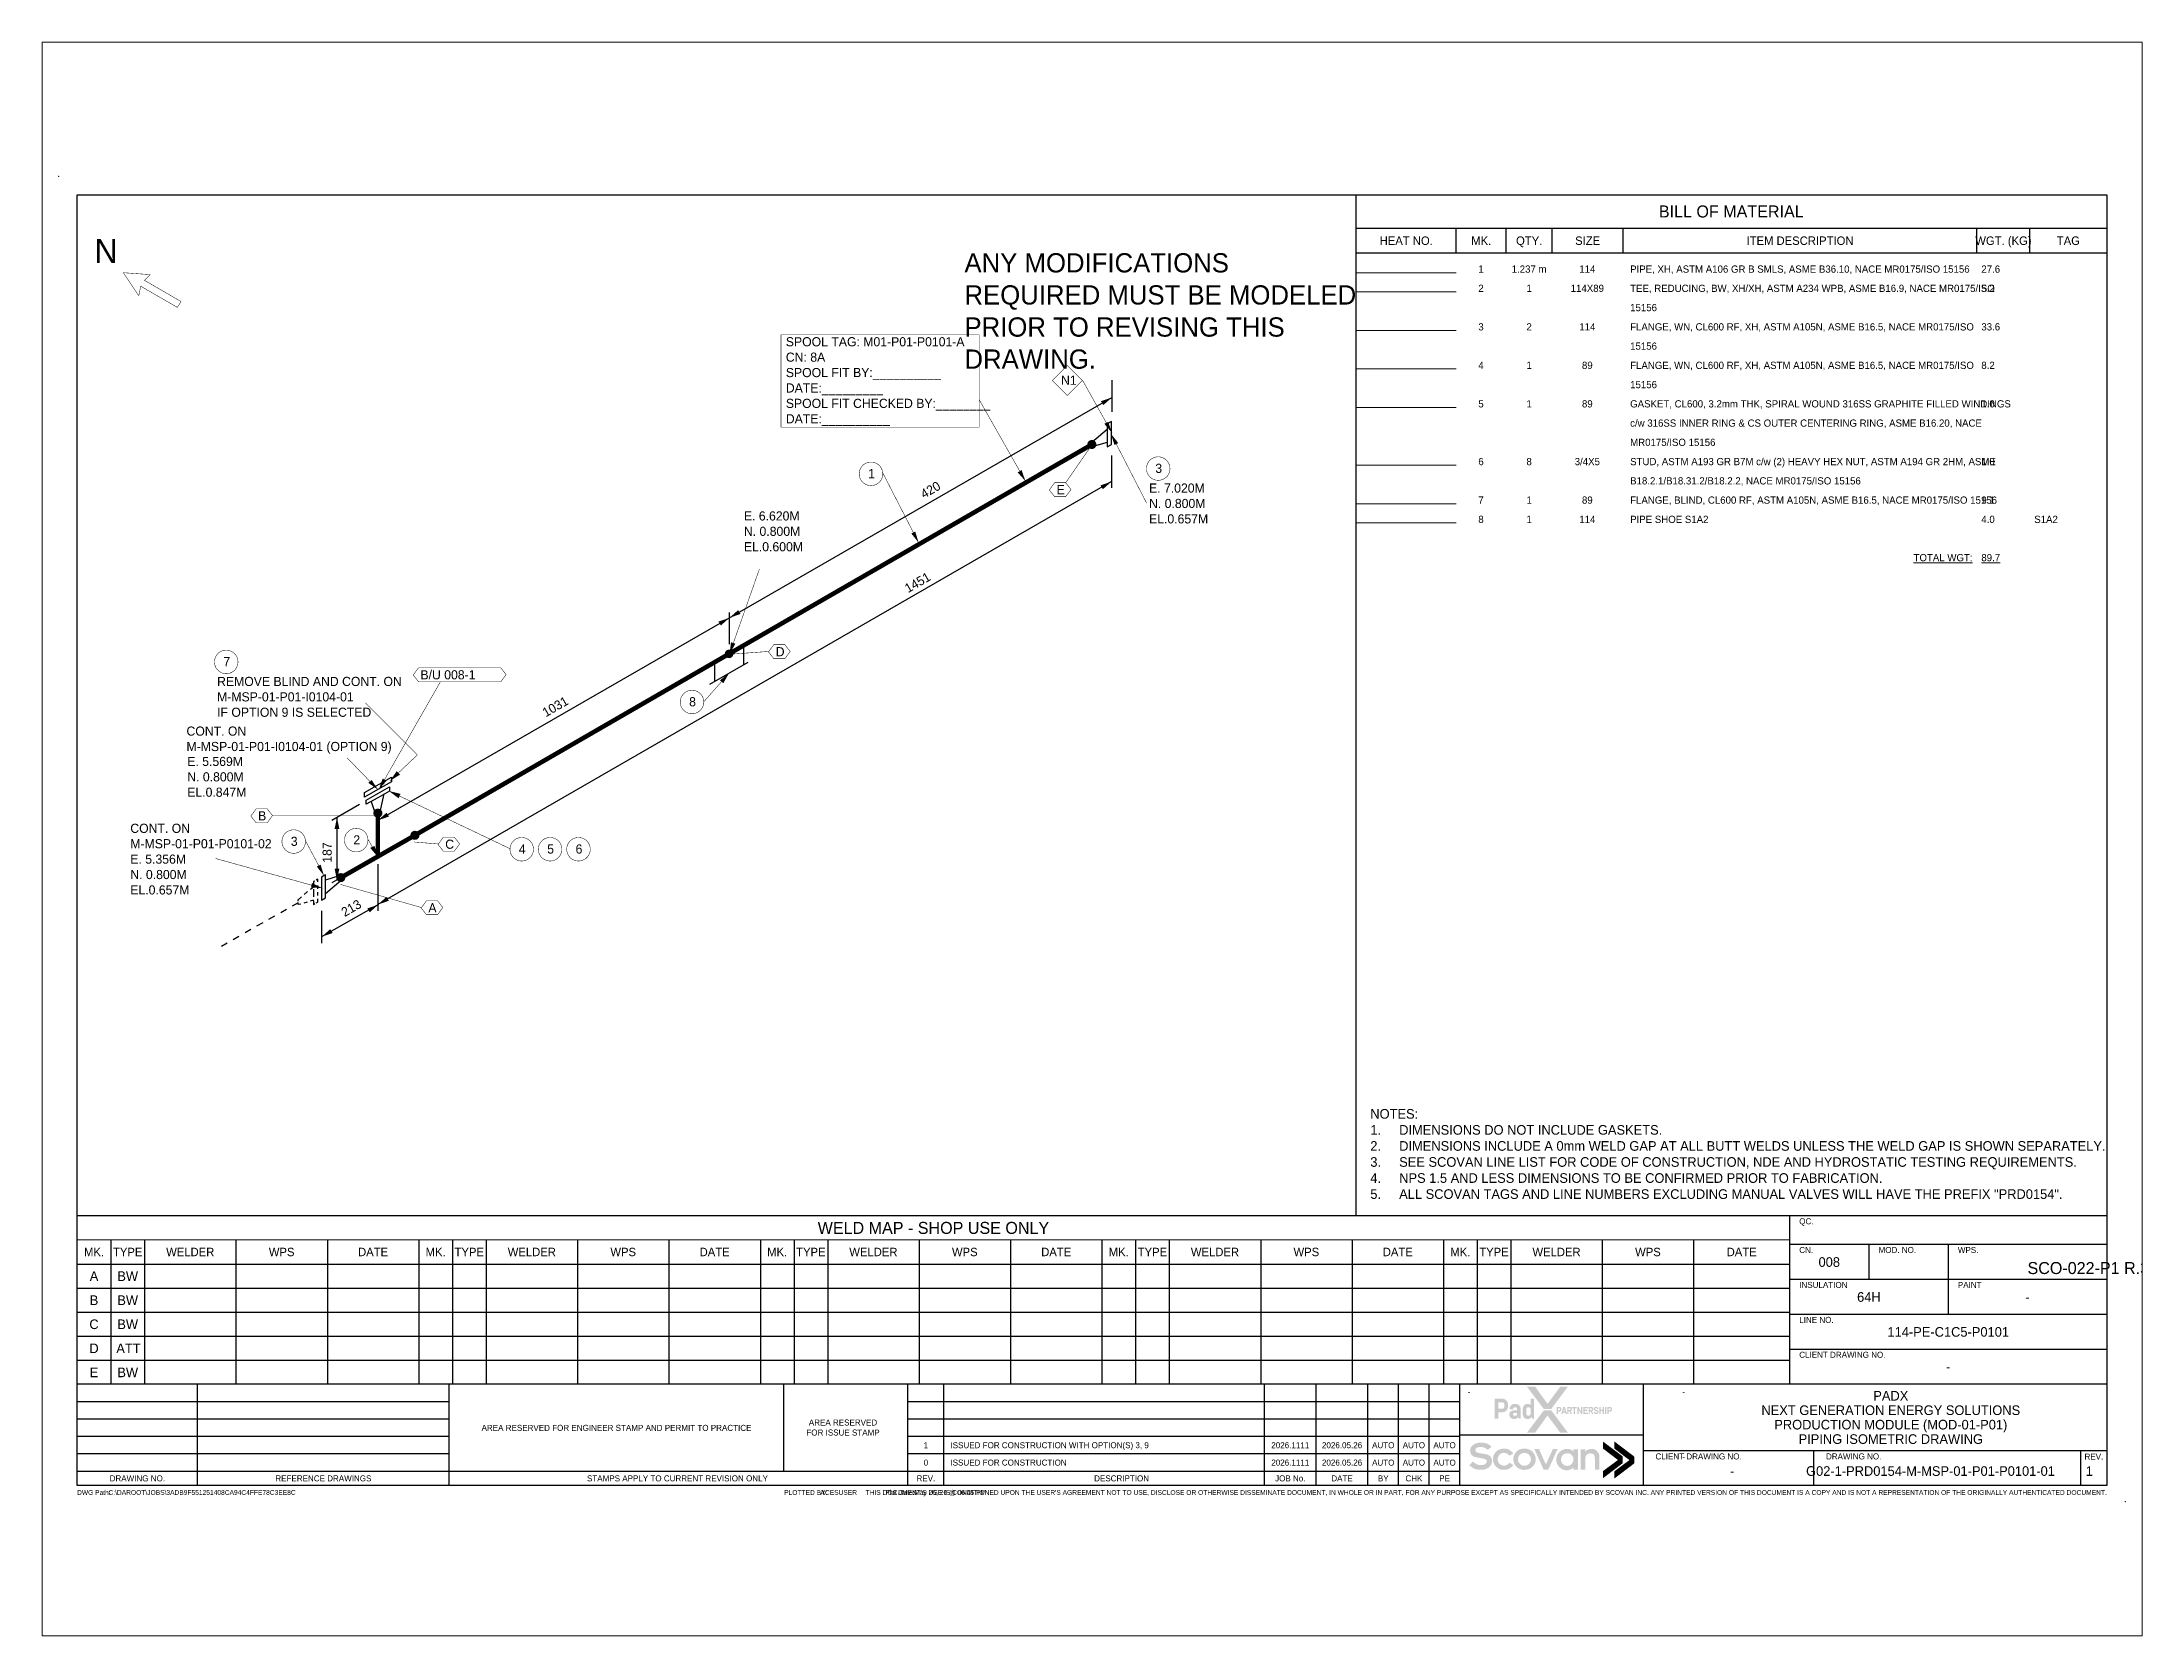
# Paper-space layout 'Layout1' of a CAD drawing. Extents: x 26 to 231, y 20 to 176.
# The model-space entities are those that its viewports show. They can reach past a viewport. Long polylines and large blocks are cut down to what shows.
import ezdxf
from ezdxf.enums import TextEntityAlignment as Align

# ---------------------------------------------------------------- set-up
doc = ezdxf.new("R2018")
doc.units = 0
doc.header["$LTSCALE"] = 10
doc.layers.get('0').update_dxf_attribs({"lineweight": 0})
for name, color, linetype in [('BOM', 7, 'Continuous'), ('DIMENSION', 2, 'Continuous'), ('INTERNAL', 3, 'Continuous'), ('PIPE', 7, 'Continuous'), ('Text1', 7, 'Continuous'), ('TEXT2', 40, 'Continuous'), ('Title Block', 255, 'Continuous'), ('TITLE BLOCK-TEXT', 12, 'Continuous'), ('WELDS', 7, 'Continuous')]:
    doc.layers.add(name, color=color, linetype=linetype)
doc.layers.add('QC', color=9, linetype='Continuous', plot=False)
doc.styles.add('framdcn', font='', dxfattribs={"height": 2.5})
doc.styles.add('HmNote', font='hm.shx')
doc.styles.add('Scovan Standard', font='', dxfattribs={"height": 2.5})
doc.styles.get("Standard").update_dxf_attribs({"font": ''})
doc.styles.get('framdcn').set_extended_font_data('Franklin Gothic Medium Cond')
doc.styles.get('Scovan Standard').set_extended_font_data('Franklin Gothic Medium Cond')
doc.styles.get('Standard').set_extended_font_data('Franklin Gothic Medium Cond')

psp = doc.layouts.get("Layout1")

msp = doc.modelspace()

# ---------------------------------------------------------------- texts
at = {"style": 'framdcn'}
msp.add_text('%%UTOTAL WGT:', height=1.5, dxfattribs=at).set_placement((393.97, 192.04), align=Align.RIGHT)
msp.add_text('%%U89.7', height=1.5, dxfattribs=at).set_placement((395.8, 192.04))
msp.add_text('ATT', height=2, dxfattribs=at).set_placement((10.66, 27.5), align=Align.CENTER)
at = {"layer": 'BOM', "style": 'framdcn'}
for s, p in [('1', (291.8, 252)), ('1.237 m', (301.8, 252)), ('114', (313.9, 252)), ('2', (291.8, 248)), ('1', (301.8, 248)), ('114X89', (313.9, 248)), ('3', (291.8, 240)), ('2', (301.8, 240)), ('114', (313.9, 240)), ('4', (291.8, 232)), ('1', (301.8, 232)), ('89', (313.9, 232)), ('5', (291.8, 224)), ('1', (301.8, 224)), ('89', (313.9, 224)), ('6', (291.8, 212)), ('8', (301.8, 212)), ('3/4X5', (313.9, 212)), ('7', (291.8, 204)), ('1', (301.8, 204)), ('89', (313.9, 204)), ('8', (291.8, 200)), ('1', (301.8, 200)), ('114', (313.9, 200))]:
    msp.add_text(s, height=1.5, dxfattribs=at).set_placement(p, align=Align.CENTER)
for s, p in [('PIPE, XH, ASTM A106 GR B SMLS, ASME B36.10, NACE MR0175/ISO 15156', (322.8, 252)), ('27.6', (395.8, 252)), ('TEE, REDUCING, BW, XH/XH, ASTM A234 WPB, ASME B16.9, NACE MR0175/ISO', (322.8, 248)), ('5.2', (395.8, 248)), ('15156', (322.8, 244)), ('FLANGE, WN, CL600 RF, XH, ASTM A105N, ASME B16.5, NACE MR0175/ISO', (322.8, 240)), ('33.6', (395.8, 240)), ('15156', (322.8, 236)), ('FLANGE, WN, CL600 RF, XH, ASTM A105N, ASME B16.5, NACE MR0175/ISO', (322.8, 232)), ('8.2', (395.8, 232)), ('15156', (322.8, 228)), ('GASKET, CL600, 3.2mm THK, SPIRAL WOUND 316SS GRAPHITE FILLED WINDINGS', (322.8, 224)), ('1.0', (395.8, 224)), ('c/w 316SS INNER RING & CS OUTER CENTERING RING, ASME B16.20, NACE', (322.8, 220)), ('MR0175/ISO 15156', (322.8, 216)), ('STUD, ASTM A193 GR B7M c/w (2) HEAVY HEX NUT, ASTM A194 GR 2HM, ASME', (322.8, 212)), ('B18.2.1/B18.31.2/B18.2.2, NACE MR0175/ISO 15156', (322.8, 208)), ('1.0', (395.8, 212)), ('FLANGE, BLIND, CL600 RF, ASTM A105N, ASME B16.5, NACE MR0175/ISO 15156', (322.8, 204)), ('9.1', (395.8, 204)), ('PIPE SHOE S1A2', (322.8, 200)), ('4.0', (395.8, 200)), ('S1A2', (406.8, 200))]:
    msp.add_text(s, height=1.5, dxfattribs=at).set_placement(p)
at = {"layer": 'BOM', "color": 0, "style": 'framdcn'}
for s, p in [('A', (3.5, 42.5)), ('BW', (10.5, 42.5)), ('B', (3.5, 37.5)), ('BW', (10.5, 37.5)), ('C', (3.5, 32.5)), ('BW', (10.5, 32.5)), ('D', (3.5, 27.5)), ('E', (3.5, 22.5)), ('BW', (10.5, 22.5))]:
    msp.add_text(s, height=2, dxfattribs=at).set_placement(p, align=Align.CENTER)
at = {"layer": 'DIMENSION', "style": 'framdcn'}
for s, rotation, p in [('420', 30, (176, 205)), ('1451', 30, (172.7, 185.4)), ('1031', 30, (97.4, 159.6)), ('187', 90, (52.9, 129.4)), ('213', 30, (55.6, 118.1))]:
    msp.add_text(s, height=1.9, rotation=rotation, dxfattribs=at).set_placement(p)
at = {"layer": 'INTERNAL', "style": 'framdcn'}
msp.add_text('B/U 008-1', height=1.9, dxfattribs=at).set_placement((71.35, 167.5))
at = {"layer": 'Text1', "insert": (268.79, 78.22), "char_height": 2, "width": 146.6752, "attachment_point": 1, "style": 'Scovan Standard'}
msp.add_mtext('NOTES: \\P\\pxi-3,l3,t3;1.^IDIMENSIONS DO NOT INCLUDE GASKETS.\\P2.^IDIMENSIONS INCLUDE A 0mm WELD GAP AT ALL BUTT WELDS UNLESS THE WELD GAP IS SHOWN SEPARATELY.\\P3.^ISEE SCOVAN LINE LIST FOR CODE OF CONSTRUCTION, NDE AND HYDROSTATIC TESTING REQUIREMENTS.\\P4.^INPS 1.5 AND LESS DIMENSIONS TO BE CONFIRMED PRIOR TO FABRICATION.\\P5.^IALL SCOVAN TAGS AND LINE NUMBERS EXCLUDING MANUAL VALVES WILL HAVE THE PREFIX "PRD0154".', dxfattribs=at)
at = {"layer": 'TEXT2', "style": 'framdcn'}
for s, height, p in [('N', 5, (3.6, 254)), ('SPOOL TAG: M01-P01-P0101-A', 1.9, (147.3, 236.7)), ('SPOOL FIT BY:__________', 1.9, (147.3, 230.3)), ('CN: 8A', 1.9, (147.3, 233.5)), ('DATE:_________', 1.9, (147.3, 227.1)), ('N1', 1.9, (204.5, 228.7)), ('SPOOL FIT CHECKED BY:________', 1.9, (147.3, 223.9)), ('DATE:__________', 1.9, (147.3, 220.7)), ('1', 1.9, (164.4, 209.3)), ('3', 1.9, (224.1, 210.4)), ('E', 1.9, (203.57, 205.96)), ('7', 1.9, (30.38, 170.22)), ('D', 1.9, (145.2, 172.3)), ('8', 1.9, (127.2, 161.9)), ('CONT. ON', 1.9, (22.72, 155.8)), ('M-MSP-01-P01-I0104-01 (OPTION 9)', 1.9, (22.72, 152.6)), ('B', 1.9, (37.6, 138.2)), ('CONT. ON', 1.9, (11.04, 135.6)), ('M-MSP-01-P01-P0101-02', 1.9, (11.04, 132.4)), ('3', 1.9, (44.4, 132.9)), ('2', 1.9, (57.4, 133.2)), ('C', 1.9, (76.5, 132.3)), ('4', 1.9, (91.8, 131.3)), ('5', 1.9, (97.7, 131.3)), ('6', 1.9, (103.6, 131.3)), ('A', 1.9, (73, 119.1))]:
    msp.add_text(s, height=height, dxfattribs=at).set_placement(p)

# ---------------------------------------------------------------- blocks, each defined once
blk = doc.blocks.new('block1')
at = {"layer": 'TEXT2'}
blk.add_hatch(color=256, dxfattribs=at).paths.add_polyline_path([(0, 0), (-2.4, 0.2), (-2.2, 1.1)])
at = {"layer": 'TEXT2', "linetype": 'ByBlock', "const_width": 0.1, "flags": 128}
blk.add_lwpolyline([(-22.3, 6.2), (0, 0)], dxfattribs=at)
blk = doc.blocks.new('block2')
at = {"layer": 'TEXT2', "style": 'framdcn'}
for s, p in [('E. 5.356M', (0, 0)), ('N. 0.800M', (0, -3.2)), ('EL.0.657M', (0, -6.4))]:
    blk.add_text(s, height=1.9, dxfattribs=at).set_placement(p)
blk = doc.blocks.new('block3')
at = {"layer": 'TEXT2'}
blk.add_hatch(color=256, dxfattribs=at).paths.add_polyline_path([(0, 0), (-1.5, 1.9), (-0.7, 2.3)])
at = {"layer": 'TEXT2', "linetype": 'ByBlock', "const_width": 0.1, "flags": 128}
blk.add_lwpolyline([(-3.8, 7.2), (0, 0)], dxfattribs=at)
blk = doc.blocks.new('block4')
at = {"layer": 'TEXT2'}
blk.add_hatch(color=256, dxfattribs=at).paths.add_polyline_path([(0, 0), (-1.6, 1.9), (-0.7, 2.3)])
at = {"layer": 'TEXT2', "linetype": 'ByBlock', "const_width": 0.1, "flags": 128}
blk.add_lwpolyline([(-2, 3.6), (0, 0)], dxfattribs=at)
blk = doc.blocks.new('block5')
at = {"layer": 'TEXT2'}
blk.add_hatch(color=256, dxfattribs=at).paths.add_polyline_path([(0, 0), (2.4, -0.6), (2, -1.5)])
at = {"layer": 'TEXT2', "linetype": 'ByBlock', "const_width": 0.1, "flags": 128}
blk.add_lwpolyline([(25.2, -12), (0, 0)], dxfattribs=at)
blk = doc.blocks.new('block7')
at = {"layer": 'TEXT2'}
blk.add_hatch(color=256, dxfattribs=at).paths.add_polyline_path([(0, 0), (-2, 1.4), (-1.3, 2)])
at = {"layer": 'TEXT2', "linetype": 'ByBlock', "const_width": 0.1, "flags": 128}
blk.add_lwpolyline([(-6.4, 6.6), (0, 0)], dxfattribs=at)
blk = doc.blocks.new('block8')
at = {"layer": 'TEXT2', "style": 'framdcn'}
for s, p in [('E. 5.569M', (0, 0)), ('N. 0.800M', (0, -3.2)), ('EL.0.847M', (0, -6.4))]:
    blk.add_text(s, height=1.9, dxfattribs=at).set_placement(p)
blk = doc.blocks.new('block9')
at = {"layer": 'TEXT2'}
blk.add_hatch(color=256, dxfattribs=at).paths.add_polyline_path([(0, 0), (1.4, 2), (2.1, 1.3)])
at = {"layer": 'TEXT2', "linetype": 'ByBlock', "const_width": 0.1, "flags": 128}
blk.add_lwpolyline([(5.7, 5.4), (0, 0)], dxfattribs=at)
blk = doc.blocks.new('block10')
at = {"layer": 'TEXT2', "style": 'framdcn'}
for s, p in [('REMOVE BLIND AND CONT. ON', (0, 0)), ('M-MSP-01-P01-I0104-01', (0, -3.2)), ('IF OPTION 9 IS SELECTED', (0, -6.4))]:
    blk.add_text(s, height=1.9, dxfattribs=at).set_placement(p)
blk = doc.blocks.new('block11')
at = {"layer": 'TEXT2'}
blk.add_hatch(color=256, dxfattribs=at).paths.add_polyline_path([(0, 0), (0.3, 2.4), (1.2, 2.1)])
at = {"layer": 'TEXT2', "linetype": 'ByBlock', "const_width": 0.1, "flags": 128}
blk.add_lwpolyline([(6.2, 17.6), (0, 0)], dxfattribs=at)
blk = doc.blocks.new('block12')
at = {"layer": 'TEXT2', "style": 'framdcn'}
for s, p in [('E. 6.620M', (0, 0)), ('N. 0.800M', (0, -3.2)), ('EL.0.600M', (0, -6.4))]:
    blk.add_text(s, height=1.9, dxfattribs=at).set_placement(p)
blk = doc.blocks.new('block13')
at = {"layer": 'TEXT2'}
blk.add_hatch(color=256, dxfattribs=at).paths.add_polyline_path([(0, 0), (-1.2, -2.1), (-1.9, -1.5)])
at = {"layer": 'TEXT2', "linetype": 'ByBlock', "const_width": 0.1, "flags": 128}
blk.add_lwpolyline([(-5.2, -5.9), (0, 0)], dxfattribs=at)
blk = doc.blocks.new('block14')
at = {"layer": 'TEXT2'}
blk.add_hatch(color=256, dxfattribs=at).paths.add_polyline_path([(0, 0), (-1.5, 1.9), (-0.7, 2.3)])
at = {"layer": 'TEXT2', "linetype": 'ByBlock', "const_width": 0.1, "flags": 128}
blk.add_lwpolyline([(-7.4, 14.4), (0, 0)], dxfattribs=at)
blk = doc.blocks.new('block15')
at = {"layer": 'TEXT2'}
blk.add_hatch(color=256, dxfattribs=at).paths.add_polyline_path([(0, 0), (-1.6, 1.8), (-0.8, 2.3)])
at = {"layer": 'TEXT2', "linetype": 'ByBlock', "const_width": 0.1, "flags": 128}
blk.add_lwpolyline([(-9.6, 16.9), (0, 0)], dxfattribs=at)
blk = doc.blocks.new('block17')
at = {"layer": 'TEXT2'}
blk.add_hatch(color=256, dxfattribs=at).paths.add_polyline_path([(0, 0), (1.5, -1.9), (0.7, -2.3)])
at = {"layer": 'TEXT2', "linetype": 'ByBlock', "const_width": 0.1, "flags": 128}
blk.add_lwpolyline([(7.4, -14.4), (0, 0)], dxfattribs=at)
blk = doc.blocks.new('block18')
at = {"layer": 'TEXT2', "style": 'framdcn'}
for s, p in [('E. 7.020M', (0, 0)), ('N. 0.800M', (0, -3.2)), ('EL.0.657M', (0, -6.4))]:
    blk.add_text(s, height=1.9, dxfattribs=at).set_placement(p)
blk = doc.blocks.new('block19')
at = {"layer": 'TEXT2'}
blk.add_hatch(color=256, dxfattribs=at).paths.add_polyline_path([(0, 0), (-1.6, 1.9), (-0.8, 2.3)])
at = {"layer": 'TEXT2', "linetype": 'ByBlock', "const_width": 0.1, "flags": 128}
blk.add_lwpolyline([(-6.1, 10.9), (0, 0)], dxfattribs=at)
blk = doc.blocks.new('block20')
at = {"layer": 'PIPE', "linetype": 'ByBlock', "flags": 128}
for points in [[(0.8, 2.9), (0, 2.4)], [(0, 2.4), (0, 0)], [(0, 0), (0, -2.4)], [(0.8, -1.9), (0.8, 2.9)], [(4.1, 2.8), (0.8, 1.8)], [(0.8, -1), (4.1, 1.8)], [(4.1, 1.8), (4.1, 2.8)], [(0, -2.4), (0.8, -1.9)]]:
    blk.add_lwpolyline(points, dxfattribs=at)
at = {"flags": 1}
for tag in ['Tag', 'UCI', 'Pipe Ref', 'Description', 'Key']:
    blk.add_attdef(tag, (0, 0), '', height=1, dxfattribs=at)
blk = doc.blocks.new('block21')
at = {"layer": 'PIPE', "linetype": 'ByBlock', "const_width": 0.95, "flags": 128}
for points in [[(7.7, 13.4), (7.7, 4.4)], [(15.4, 8.8), (7.7, 4.4)], [(7.7, 4.4), (0, 0)]]:
    blk.add_lwpolyline(points, dxfattribs=at)
at = {"flags": 1}
for tag in ['Tag', 'UCI', 'Pipe Ref', 'Description', 'Key']:
    blk.add_attdef(tag, (0, 0), '', height=1, dxfattribs=at)
blk = doc.blocks.new('block22')
at = {"layer": 'PIPE', "linetype": 'ByBlock', "flags": 128}
for points in [[(-2.4, -0.5), (2.4, 2.3)], [(0, 0), (-2.4, -1.3)], [(2.4, 1.4), (0, 0)], [(0.5, -2.9), (1.3, 0.8)], [(2.4, 2.3), (2.4, 1.4)], [(-2.4, -1.3), (-2.4, -0.5)], [(-1.4, -0.8), (-0.5, -3.5)], [(-0.5, -3.5), (0.5, -2.9)]]:
    blk.add_lwpolyline(points, dxfattribs=at)
at = {"flags": 1}
for tag in ['Tag', 'UCI', 'Pipe Ref', 'Description', 'Key']:
    blk.add_attdef(tag, (0, 0), '', height=1, dxfattribs=at)
blk = doc.blocks.new('block23')
at = {"layer": 'PIPE', "linetype": 'ByBlock', "flags": 128}
for points in [[(-2.8, -0.6), (2.8, 2.6)], [(0, 0), (-2.8, -1.6)], [(2.8, 1.6), (0, 0)], [(2.8, 2.6), (2.8, 1.6)], [(-2.8, -1.6), (-2.8, -0.6)]]:
    blk.add_lwpolyline(points, dxfattribs=at)
at = {"flags": 1}
for tag in ['Tag', 'UCI', 'Pipe Ref', 'Description', 'Key']:
    blk.add_attdef(tag, (0, 0), '', height=1, dxfattribs=at)
blk = doc.blocks.new('block24')
at = {"layer": 'PIPE', "linetype": 'ByBlock', "const_width": 0.95, "flags": 128}
for points in [[(140.7, 81.2), (65.3, 37.7)], [(65.3, 37.7), (0, 0)]]:
    blk.add_lwpolyline(points, dxfattribs=at)
at = {"flags": 1}
for tag in ['Tag', 'UCI', 'Pipe Ref', 'Description', 'Key']:
    blk.add_attdef(tag, (0, 0), '', height=1, dxfattribs=at)
blk = doc.blocks.new('block25')
at = {"layer": 'PIPE', "linetype": 'ByBlock', "flags": 128}
for points in [[(-8, -4.6), (0, 0)], [(-7, 0), (-7, -4)], [(-1, 3.5), (-1, -0.5)]]:
    blk.add_lwpolyline(points, dxfattribs=at)
at = {"flags": 1}
for tag in ['Tag', 'UCI', 'Pipe Ref', 'Description', 'Key']:
    blk.add_attdef(tag, (0, 0), '', height=1, dxfattribs=at)
blk = doc.blocks.new('block26')
at = {"layer": 'PIPE', "linetype": 'ByBlock', "flags": 128}
for points in [[(-3.2, -1.4), (0, 1.3)], [(0.9, 2.9), (0, 2.4)], [(0, 2.4), (0, 0)], [(0, 0), (0, -2.4)], [(0.9, -1.9), (0.9, 2.9)], [(-3.2, -2.4), (-3.2, -1.4)], [(0, -1.5), (-3.2, -2.4)], [(0, -2.4), (0.9, -1.9)]]:
    blk.add_lwpolyline(points, dxfattribs=at)
at = {"flags": 1}
for tag in ['Tag', 'UCI', 'Pipe Ref', 'Description', 'Key']:
    blk.add_attdef(tag, (0, 0), '', height=1, dxfattribs=at)
blk = doc.blocks.new('block27')
at = {"layer": 'WELDS'}
h = blk.add_hatch(color=256, dxfattribs=at)
edge = h.paths.add_edge_path(flags=0)
edge.add_arc((0, 0), 0.95, 0, 360)
at = {"flags": 1}
for tag in ['Tag', 'UCI', 'Pipe Ref', 'Description', 'Key']:
    blk.add_attdef(tag, (0, 0), '', height=1, dxfattribs=at)
blk = doc.blocks.new('block28')
at = {"layer": 'WELDS'}
h = blk.add_hatch(color=256, dxfattribs=at)
edge = h.paths.add_edge_path(flags=0)
edge.add_arc((0, 0), 0.95, 0, 360)
at = {"flags": 1}
for tag in ['Tag', 'UCI', 'Pipe Ref', 'Description', 'Key']:
    blk.add_attdef(tag, (0, 0), '', height=1, dxfattribs=at)
blk = doc.blocks.new('block29')
at = {"layer": 'WELDS'}
h = blk.add_hatch(color=256, dxfattribs=at)
edge = h.paths.add_edge_path(flags=0)
edge.add_arc((0, 0), 0.95, 0, 360)
at = {"flags": 1}
for tag in ['Tag', 'UCI', 'Pipe Ref', 'Description', 'Key']:
    blk.add_attdef(tag, (0, 0), '', height=1, dxfattribs=at)
blk = doc.blocks.new('block30')
at = {"layer": 'WELDS'}
h = blk.add_hatch(color=256, dxfattribs=at)
edge = h.paths.add_edge_path(flags=0)
edge.add_arc((0, 0), 0.9, 0, 360)
at = {"flags": 1}
for tag in ['Tag', 'UCI', 'Pipe Ref', 'Description', 'Key']:
    blk.add_attdef(tag, (0, 0), '', height=1, dxfattribs=at)
blk = doc.blocks.new('block31')
at = {"layer": 'WELDS'}
h = blk.add_hatch(color=256, dxfattribs=at)
edge = h.paths.add_edge_path(flags=0)
edge.add_arc((0, 0), 0.95, 0, 360)
at = {"flags": 1}
for tag in ['Tag', 'UCI', 'Pipe Ref', 'Description', 'Key']:
    blk.add_attdef(tag, (0, 0), '', height=1, dxfattribs=at)
blk = doc.blocks.new('SCOVAN-LOGO')
at = {"linetype": 'Continuous'}
h = blk.add_hatch(color=30, dxfattribs=at)
h.dxf.hatch_style = 1
edge = h.paths.add_edge_path()
edge.add_spline(control_points=[(-31.1, 6), (-30.1, 6.9), (-30.1, 6.9), (-31.3, 7.7)], knot_values=[0, 0, 0, 0, 1, 1, 1, 1], degree=3, periodic=0)
edge.add_spline(control_points=[(-31.3, 7.7), (-32.5, 8.5), (-33.7, 8.8), (-35.4, 8.8)], knot_values=[0, 0, 0, 0, 1, 1, 1, 1], degree=3, periodic=0)
edge.add_spline(control_points=[(-35.4, 8.8), (-37.4, 8.8), (-38.7, 8.4), (-39.8, 7.4)], knot_values=[0, 0, 0, 0, 1, 1, 1, 1], degree=3, periodic=0)
edge.add_spline(control_points=[(-39.8, 7.4), (-41.2, 6.2), (-41.4, 4), (-40.3, 2.7)], knot_values=[0, 0, 0, 0, 1, 1, 1, 1], degree=3, periodic=0)
edge.add_spline(control_points=[(-40.3, 2.7), (-39.6, 1.8), (-38.7, 1.5), (-34.8, 0.9)], knot_values=[0, 0, 0, 0, 1, 1, 1, 1], degree=3, periodic=0)
edge.add_spline(control_points=[(-34.8, 0.9), (-33, 0.6), (-32.3, 0), (-32.6, -0.9)], knot_values=[0, 0, 0, 0, 1, 1, 1, 1], degree=3, periodic=0)
edge.add_spline(control_points=[(-32.6, -0.9), (-32.9, -1.9), (-34, -2.5), (-35.5, -2.5)], knot_values=[0, 0, 0, 0, 1, 1, 1, 1], degree=3, periodic=0)
edge.add_spline(control_points=[(-35.5, -2.5), (-36.9, -2.5), (-38.1, -2), (-39.1, -1.1)], knot_values=[0, 0, 0, 0, 1, 1, 1, 1], degree=3, periodic=0)
edge.add_line((-39.1, -1.1), (-39.5, -0.7))
edge.add_line((-39.5, -0.7), (-40.5, -1.6))
edge.add_line((-40.5, -1.6), (-41.4, -2.5))
edge.add_line((-41.4, -2.5), (-41, -2.9))
edge.add_spline(control_points=[(-41, -2.9), (-40.2, -3.6), (-38.9, -4.3), (-37.9, -4.6)], knot_values=[0, 0, 0, 0, 1, 1, 1, 1], degree=3, periodic=0)
edge.add_spline(control_points=[(-37.9, -4.6), (-36.8, -4.9), (-35, -4.9), (-33.8, -4.7)], knot_values=[0, 0, 0, 0, 1, 1, 1, 1], degree=3, periodic=0)
edge.add_spline(control_points=[(-33.8, -4.7), (-32.3, -4.3), (-31, -3.4), (-30.4, -2.3)], knot_values=[0, 0, 0, 0, 1, 1, 1, 1], degree=3, periodic=0)
edge.add_spline(control_points=[(-30.4, -2.3), (-29.5, -0.6), (-29.9, 1.4), (-31.3, 2.3)], knot_values=[0, 0, 0, 0, 1, 1, 1, 1], degree=3, periodic=0)
edge.add_spline(control_points=[(-31.3, 2.3), (-32, 2.8), (-33, 3.1), (-34.8, 3.3)], knot_values=[0, 0, 0, 0, 1, 1, 1, 1], degree=3, periodic=0)
edge.add_spline(control_points=[(-34.8, 3.3), (-36.9, 3.6), (-37.3, 3.7), (-37.8, 4.1)], knot_values=[0, 0, 0, 0, 1, 1, 1, 1], degree=3, periodic=0)
edge.add_spline(control_points=[(-37.8, 4.1), (-38.6, 4.6), (-38.5, 5.7), (-37.6, 6.3)], knot_values=[0, 0, 0, 0, 1, 1, 1, 1], degree=3, periodic=0)
edge.add_spline(control_points=[(-37.6, 6.3), (-36.3, 7.1), (-34.1, 6.8), (-32.6, 5.6)], knot_values=[0, 0, 0, 0, 1, 1, 1, 1], degree=3, periodic=0)
edge.add_spline(control_points=[(-32.6, 5.6), (-32.4, 5.4), (-32.1, 5.2), (-32.1, 5.2)], knot_values=[0, 0, 0, 0, 1, 1, 1, 1], degree=3, periodic=0)
edge.add_spline(control_points=[(-32.1, 5.2), (-32, 5.2), (-31.6, 5.6), (-31.1, 6)], knot_values=[0, 0, 0, 0, 1, 1, 1, 1], degree=3, periodic=0)
edge = h.paths.add_edge_path()
edge.add_spline(control_points=[(-26.3, 2.6), (-25.8, 3.3), (-25.1, 3.6), (-24.1, 3.7)], knot_values=[0, 0, 0, 0, 1, 1, 1, 1], degree=3, periodic=0)
edge.add_spline(control_points=[(-24.1, 3.7), (-23.1, 3.7), (-22.5, 3.5), (-21.8, 2.8)], knot_values=[0, 0, 0, 0, 1, 1, 1, 1], degree=3, periodic=0)
edge.add_spline(control_points=[(-21.8, 2.8), (-21.5, 2.5), (-21.2, 2.3), (-21.2, 2.3)], knot_values=[0, 0, 0, 0, 1, 1, 1, 1], degree=3, periodic=0)
edge.add_spline(control_points=[(-21.2, 2.3), (-21.1, 2.3), (-20.7, 2.5), (-20.2, 2.8)], knot_values=[0, 0, 0, 0, 1, 1, 1, 1], degree=3, periodic=0)
edge.add_spline(control_points=[(-20.2, 2.8), (-19.5, 3.3), (-19.3, 3.4), (-19.4, 3.6)], knot_values=[0, 0, 0, 0, 1, 1, 1, 1], degree=3, periodic=0)
edge.add_spline(control_points=[(-19.4, 3.6), (-19.7, 4), (-20.9, 5), (-21.6, 5.4)], knot_values=[0, 0, 0, 0, 1, 1, 1, 1], degree=3, periodic=0)
edge.add_spline(control_points=[(-21.6, 5.4), (-23.1, 6.1), (-25.4, 6), (-26.8, 5.1)], knot_values=[0, 0, 0, 0, 1, 1, 1, 1], degree=3, periodic=0)
edge.add_spline(control_points=[(-26.8, 5.1), (-27.6, 4.7), (-28.6, 3.7), (-28.9, 3)], knot_values=[0, 0, 0, 0, 1, 1, 1, 1], degree=3, periodic=0)
edge.add_spline(control_points=[(-28.9, 3), (-30, 0.9), (-29.6, -1.6), (-27.9, -3.3)], knot_values=[0, 0, 0, 0, 1, 1, 1, 1], degree=3, periodic=0)
edge.add_spline(control_points=[(-27.9, -3.3), (-27.3, -3.9), (-26.3, -4.5), (-25.5, -4.7)], knot_values=[0, 0, 0, 0, 1, 1, 1, 1], degree=3, periodic=0)
edge.add_spline(control_points=[(-25.5, -4.7), (-25.3, -4.8), (-24.5, -4.8), (-23.8, -4.8)], knot_values=[0, 0, 0, 0, 1, 1, 1, 1], degree=3, periodic=0)
edge.add_spline(control_points=[(-23.8, -4.8), (-22.5, -4.8), (-22.4, -4.8), (-21.5, -4.3)], knot_values=[0, 0, 0, 0, 1, 1, 1, 1], degree=3, periodic=0)
edge.add_spline(control_points=[(-21.5, -4.3), (-20.7, -3.9), (-19.3, -2.8), (-19.3, -2.5)], knot_values=[0, 0, 0, 0, 1, 1, 1, 1], degree=3, periodic=0)
edge.add_spline(control_points=[(-19.3, -2.5), (-19.3, -2.4), (-19.7, -2.1), (-20.3, -1.8)], knot_values=[0, 0, 0, 0, 1, 1, 1, 1], degree=3, periodic=0)
edge.add_line((-20.3, -1.8), (-21.2, -1.3))
edge.add_line((-21.2, -1.3), (-21.7, -1.8))
edge.add_spline(control_points=[(-21.7, -1.8), (-22.6, -2.7), (-24, -3), (-25.2, -2.5)], knot_values=[0, 0, 0, 0, 1, 1, 1, 1], degree=3, periodic=0)
edge.add_spline(control_points=[(-25.2, -2.5), (-27.2, -1.6), (-27.8, 0.9), (-26.3, 2.6)], knot_values=[0, 0, 0, 0, 1, 1, 1, 1], degree=3, periodic=0)
edge = h.paths.add_edge_path()
edge.add_spline(control_points=[(-9.5, 4.1), (-10.6, 5.3), (-11.9, 5.8), (-13.7, 5.8)], knot_values=[0, 0, 0, 0, 1, 1, 1, 1], degree=3, periodic=0)
edge.add_spline(control_points=[(-13.7, 5.8), (-15.5, 5.8), (-16.8, 5.3), (-17.9, 4.1)], knot_values=[0, 0, 0, 0, 1, 1, 1, 1], degree=3, periodic=0)
edge.add_spline(control_points=[(-17.9, 4.1), (-19.1, 2.7), (-19.6, 0.9), (-19.1, -0.9)], knot_values=[0, 0, 0, 0, 1, 1, 1, 1], degree=3, periodic=0)
edge.add_spline(control_points=[(-19.1, -0.9), (-18.9, -1.8), (-18.5, -2.4), (-17.8, -3.2)], knot_values=[0, 0, 0, 0, 1, 1, 1, 1], degree=3, periodic=0)
edge.add_spline(control_points=[(-17.8, -3.2), (-17.1, -3.9), (-16.5, -4.3), (-15.5, -4.6)], knot_values=[0, 0, 0, 0, 1, 1, 1, 1], degree=3, periodic=0)
edge.add_spline(control_points=[(-15.5, -4.6), (-14.1, -5.1), (-11.9, -4.9), (-10.6, -4.1)], knot_values=[0, 0, 0, 0, 1, 1, 1, 1], degree=3, periodic=0)
edge.add_spline(control_points=[(-10.6, -4.1), (-10, -3.7), (-9, -2.7), (-8.6, -2)], knot_values=[0, 0, 0, 0, 1, 1, 1, 1], degree=3, periodic=0)
edge.add_spline(control_points=[(-8.6, -2), (-7.6, 0), (-7.9, 2.4), (-9.5, 4.1)], knot_values=[0, 0, 0, 0, 1, 1, 1, 1], degree=3, periodic=0)
edge = h.paths.add_edge_path(flags=16)
edge.add_spline(control_points=[(-16.2, -1.6), (-17.6, 0), (-16.9, 2.8), (-14.8, 3.5)], knot_values=[0, 0, 0, 0, 1, 1, 1, 1], degree=3, periodic=0)
edge.add_spline(control_points=[(-14.8, 3.5), (-13.2, 4), (-11.5, 3.4), (-10.8, 2)], knot_values=[0, 0, 0, 0, 1, 1, 1, 1], degree=3, periodic=0)
edge.add_spline(control_points=[(-10.8, 2), (-10, 0.3), (-10.6, -1.8), (-12.3, -2.5)], knot_values=[0, 0, 0, 0, 1, 1, 1, 1], degree=3, periodic=0)
edge.add_spline(control_points=[(-12.3, -2.5), (-13.7, -3.1), (-15.2, -2.8), (-16.2, -1.6)], knot_values=[0, 0, 0, 0, 1, 1, 1, 1], degree=3, periodic=0)
edge = h.paths.add_edge_path()
edge.add_spline(control_points=[(-4.6, 1.6), (-5.5, 3.7), (-6.3, 5.5), (-6.4, 5.6)], knot_values=[0, 0, 0, 0, 1, 1, 1, 1], degree=3, periodic=0)
edge.add_spline(control_points=[(-6.4, 5.6), (-6.4, 5.7), (-6.8, 5.7), (-7.6, 5.7)], knot_values=[0, 0, 0, 0, 1, 1, 1, 1], degree=3, periodic=0)
edge.add_line((-7.6, 5.7), (-8.7, 5.6))
edge.add_line((-8.7, 5.6), (-6.4, 0.5))
edge.add_line((-6.4, 0.5), (-6.4, 0.5))
edge.add_line((-6.4, 0.5), (-4.1, -4.7))
edge.add_line((-4.1, -4.7), (-2.9, -4.7))
edge.add_line((-2.9, -4.7), (-1.7, -4.7))
edge.add_line((-1.7, -4.7), (0.3, -0.4))
edge.add_spline(control_points=[(0.3, -0.4), (1.3, 2), (2.4, 4.4), (2.6, 4.8)], knot_values=[0, 0, 0, 0, 1, 1, 1, 1], degree=3, periodic=0)
edge.add_line((2.6, 4.8), (3, 5.7))
edge.add_line((3, 5.7), (1.8, 5.7))
edge.add_line((1.8, 5.7), (0.6, 5.6))
edge.add_line((0.6, 5.6), (-1, 2.1))
edge.add_spline(control_points=[(-1, 2.1), (-1.9, 0.1), (-2.7, -1.6), (-2.7, -1.8)], knot_values=[0, 0, 0, 0, 1, 1, 1, 1], degree=3, periodic=0)
edge.add_spline(control_points=[(-2.7, -1.8), (-2.9, -2.1), (-3, -2), (-4.6, 1.6)], knot_values=[0, 0, 0, 0, 1, 1, 1, 1], degree=3, periodic=0)
edge = h.paths.add_edge_path()
edge.add_line((13.2, 5.5), (12.1, 5.5))
edge.add_line((12.1, 5.5), (10.9, 5.5))
edge.add_line((10.9, 5.5), (10.9, 4.9))
edge.add_line((10.9, 4.9), (10.9, 4.2))
edge.add_line((10.9, 4.2), (10.5, 4.7))
edge.add_spline(control_points=[(10.5, 4.7), (9.6, 5.6), (7.9, 5.9), (6.3, 5.5)], knot_values=[0, 0, 0, 0, 1, 1, 1, 1], degree=3, periodic=0)
edge.add_spline(control_points=[(6.3, 5.5), (3.6, 4.8), (1.8, 1.9), (2.4, -0.9)], knot_values=[0, 0, 0, 0, 1, 1, 1, 1], degree=3, periodic=0)
edge.add_spline(control_points=[(2.4, -0.9), (2.9, -2.9), (4.6, -4.6), (6.6, -5)], knot_values=[0, 0, 0, 0, 1, 1, 1, 1], degree=3, periodic=0)
edge.add_spline(control_points=[(6.6, -5), (7.5, -5.1), (7.6, -5.1), (8.4, -5)], knot_values=[0, 0, 0, 0, 1, 1, 1, 1], degree=3, periodic=0)
edge.add_spline(control_points=[(8.4, -5), (9.2, -4.8), (10, -4.4), (10.6, -3.9)], knot_values=[0, 0, 0, 0, 1, 1, 1, 1], degree=3, periodic=0)
edge.add_line((10.6, -3.9), (10.9, -3.6))
edge.add_line((10.9, -3.6), (10.9, -4.2))
edge.add_line((10.9, -4.2), (10.9, -4.7))
edge.add_line((10.9, -4.7), (12.1, -4.7))
edge.add_line((12.1, -4.7), (13.2, -4.7))
edge.add_line((13.2, -4.7), (13.2, 0.4))
edge.add_line((13.2, 0.4), (13.2, 5.5))
edge = h.paths.add_edge_path(flags=16)
edge.add_spline(control_points=[(5.1, 1.9), (6.1, 3.8), (8.7, 4.1), (10.1, 2.5)], knot_values=[0, 0, 0, 0, 1, 1, 1, 1], degree=3, periodic=0)
edge.add_spline(control_points=[(10.1, 2.5), (10.8, 1.8), (11, 1.2), (10.9, 0.2)], knot_values=[0, 0, 0, 0, 1, 1, 1, 1], degree=3, periodic=0)
edge.add_spline(control_points=[(10.9, 0.2), (10.8, -1.1), (10.2, -2.1), (9.1, -2.6)], knot_values=[0, 0, 0, 0, 1, 1, 1, 1], degree=3, periodic=0)
edge.add_spline(control_points=[(9.1, -2.6), (6.3, -3.8), (3.6, -0.8), (5.1, 1.9)], knot_values=[0, 0, 0, 0, 1, 1, 1, 1], degree=3, periodic=0)
edge = h.paths.add_edge_path()
edge.add_spline(control_points=[(17.2, 2.2), (17.6, 3), (18.4, 3.5), (19.5, 3.4)], knot_values=[0, 0, 0, 0, 1, 1, 1, 1], degree=3, periodic=0)
edge.add_spline(control_points=[(19.5, 3.4), (20.1, 3.4), (20.9, 3.1), (21.2, 2.8)], knot_values=[0, 0, 0, 0, 1, 1, 1, 1], degree=3, periodic=0)
edge.add_spline(control_points=[(21.2, 2.8), (21.7, 2.2), (21.7, 1.8), (21.7, -1.6)], knot_values=[0, 0, 0, 0, 1, 1, 1, 1], degree=3, periodic=0)
edge.add_line((21.7, -1.6), (21.7, -4.7))
edge.add_line((21.7, -4.7), (22.9, -4.7))
edge.add_line((22.9, -4.7), (24, -4.7))
edge.add_line((24, -4.7), (24, -1))
edge.add_line((24, -1), (23.9, 2.7))
edge.add_line((23.9, 2.7), (23.6, 3.4))
edge.add_spline(control_points=[(23.6, 3.4), (23.2, 4.2), (22.5, 5), (21.7, 5.4)], knot_values=[0, 0, 0, 0, 1, 1, 1, 1], degree=3, periodic=0)
edge.add_spline(control_points=[(21.7, 5.4), (21.2, 5.6), (20.9, 5.6), (20, 5.6)], knot_values=[0, 0, 0, 0, 1, 1, 1, 1], degree=3, periodic=0)
edge.add_spline(control_points=[(20, 5.6), (18.8, 5.6), (18.1, 5.4), (17.3, 4.7)], knot_values=[0, 0, 0, 0, 1, 1, 1, 1], degree=3, periodic=0)
edge.add_line((17.3, 4.7), (16.9, 4.2))
edge.add_line((16.9, 4.2), (16.9, 4.9))
edge.add_line((16.9, 4.9), (16.9, 5.5))
edge.add_line((16.9, 5.5), (15.8, 5.5))
edge.add_line((15.8, 5.5), (14.6, 5.5))
edge.add_line((14.6, 5.5), (14.6, 0.4))
edge.add_line((14.6, 0.4), (14.6, 0.4))
edge.add_line((14.6, 0.4), (14.6, -4.7))
edge.add_line((14.6, -4.7), (15.7, -4.7))
edge.add_line((15.7, -4.7), (16.9, -4.7))
edge.add_line((16.9, -4.7), (16.9, -1.6))
edge.add_spline(control_points=[(16.9, -1.6), (16.9, 1.4), (17, 1.6), (17.2, 2.2)], knot_values=[0, 0, 0, 0, 1, 1, 1, 1], degree=3, periodic=0)
h = blk.add_hatch(color=89, dxfattribs=at)
h.dxf.hatch_style = 1
h.paths.add_polyline_path([(25.7, 5.9), (29.5, 3), (33.3, 0.1), (35.7, 1.9), (25.7, 9.4)])
h = blk.add_hatch(color=85, dxfattribs=at)
h.dxf.hatch_style = 1
h.paths.add_polyline_path([(29.5, -2.7), (25.7, -5.5), (25.7, -9.1), (35.7, -1.5), (35.7, 0.2), (35.7, 1.9)])
h = blk.add_hatch(color=89, dxfattribs=at)
h.dxf.hatch_style = 1
h.paths.add_polyline_path([(31.5, 5.8), (35.3, 2.9), (39.1, 0), (41.5, 1.8), (31.5, 9.4)])
h = blk.add_hatch(color=85, dxfattribs=at)
h.dxf.hatch_style = 1
h.paths.add_polyline_path([(35.3, -2.7), (31.5, -5.6), (31.5, -9.2), (41.5, -1.6), (41.5, 0.1), (41.5, 1.8)])
blk = doc.blocks.new('TB-CLOGO')
at = {"linetype": 'Continuous'}
h = blk.add_hatch(color=249, dxfattribs=at)
h.dxf.hatch_style = 1
edge = h.paths.add_edge_path()
edge.add_spline(control_points=[(-0.17, -0.33), (-1.73, -2.48), (-1.72, -2.48), (-1.72, -2.48)], knot_values=[0, 0, 0, 0, 1, 1, 1, 1], degree=3, periodic=0)
edge.add_spline(control_points=[(-1.72, -2.48), (-1.71, -2.48), (-0.52, -4.07), (0.93, -6.01)], knot_values=[0, 0, 0, 0, 1, 1, 1, 1], degree=3, periodic=0)
edge.add_line((0.93, -6.01), (3.55, -9.55))
edge.add_line((3.55, -9.55), (5.14, -9.55))
edge.add_line((5.14, -9.55), (6.72, -9.55))
edge.add_line((6.72, -9.55), (6.31, -9.01))
edge.add_spline(control_points=[(6.31, -9.01), (6.09, -8.71), (4.54, -6.63), (2.87, -4.4)], knot_values=[0, 0, 0, 0, 1, 1, 1, 1], degree=3, periodic=0)
edge.add_line((2.87, -4.4), (-0.17, -0.33))
edge = h.paths.add_edge_path()
edge.add_line((-1.71, 2.42), (-4.3, 5.97))
edge.add_line((-4.3, 5.97), (-6.88, 9.52))
edge.add_line((-6.88, 9.52), (-8.57, 9.52))
edge.add_spline(control_points=[(-8.57, 9.52), (-9.61, 9.52), (-10.25, 9.51), (-10.24, 9.5)], knot_values=[0, 0, 0, 0, 1, 1, 1, 1], degree=3, periodic=0)
edge.add_spline(control_points=[(-10.24, 9.5), (-10.24, 9.48), (-8.67, 7.41), (-6.76, 4.89)], knot_values=[0, 0, 0, 0, 1, 1, 1, 1], degree=3, periodic=0)
edge.add_line((-6.76, 4.89), (-3.29, 0.3))
edge.add_line((-3.29, 0.3), (-1.73, 0.3))
edge.add_line((-1.73, 0.3), (-0.18, 0.3))
edge.add_line((-0.18, 0.3), (-1.71, 2.42))
edge = h.paths.add_edge_path()
edge.add_spline(control_points=[(-18.22, 2.74), (-18.41, 3.42), (-18.83, 3.95), (-19.43, 4.26)], knot_values=[0, 0, 0, 0, 1, 1, 1, 1], degree=3, periodic=0)
edge.add_spline(control_points=[(-19.43, 4.26), (-19.65, 4.37), (-19.84, 4.44), (-20.1, 4.49)], knot_values=[0, 0, 0, 0, 1, 1, 1, 1], degree=3, periodic=0)
edge.add_spline(control_points=[(-20.1, 4.49), (-20.25, 4.52), (-20.51, 4.53), (-21.97, 4.54)], knot_values=[0, 0, 0, 0, 1, 1, 1, 1], degree=3, periodic=0)
edge.add_line((-21.97, 4.54), (-23.68, 4.55))
edge.add_line((-23.68, 4.55), (-23.68, 0.37))
edge.add_line((-23.68, 0.37), (-23.68, -3.8))
edge.add_line((-23.68, -3.8), (-22.93, -3.8))
edge.add_line((-22.93, -3.8), (-22.17, -3.8))
edge.add_line((-22.17, -3.8), (-22.17, -2.44))
edge.add_line((-22.17, -2.44), (-22.17, -1.09))
edge.add_line((-22.17, -1.09), (-21.32, -1.09))
edge.add_spline(control_points=[(-21.32, -1.09), (-20.42, -1.09), (-20.18, -1.07), (-19.87, -0.98)], knot_values=[0, 0, 0, 0, 1, 1, 1, 1], degree=3, periodic=0)
edge.add_spline(control_points=[(-19.87, -0.98), (-19.05, -0.74), (-18.45, -0.13), (-18.22, 0.72)], knot_values=[0, 0, 0, 0, 1, 1, 1, 1], degree=3, periodic=0)
edge.add_spline(control_points=[(-18.22, 0.72), (-18.17, 0.9), (-18.17, 0.94), (-18.17, 1.73)], knot_values=[0, 0, 0, 0, 1, 1, 1, 1], degree=3, periodic=0)
edge.add_spline(control_points=[(-18.17, 1.73), (-18.17, 2.51), (-18.17, 2.56), (-18.22, 2.74)], knot_values=[0, 0, 0, 0, 1, 1, 1, 1], degree=3, periodic=0)
edge = h.paths.add_edge_path(flags=16)
edge.add_line((-22.17, 3.09), (-21.28, 3.08))
edge.add_spline(control_points=[(-21.28, 3.08), (-20.4, 3.07), (-20.38, 3.07), (-20.25, 3.02)], knot_values=[0, 0, 0, 0, 1, 1, 1, 1], degree=3, periodic=0)
edge.add_spline(control_points=[(-20.25, 3.02), (-19.98, 2.91), (-19.74, 2.62), (-19.69, 2.31)], knot_values=[0, 0, 0, 0, 1, 1, 1, 1], degree=3, periodic=0)
edge.add_spline(control_points=[(-19.69, 2.31), (-19.66, 2.15), (-19.66, 1.3), (-19.69, 1.14)], knot_values=[0, 0, 0, 0, 1, 1, 1, 1], degree=3, periodic=0)
edge.add_spline(control_points=[(-19.69, 1.14), (-19.74, 0.83), (-19.93, 0.59), (-20.21, 0.46)], knot_values=[0, 0, 0, 0, 1, 1, 1, 1], degree=3, periodic=0)
edge.add_line((-20.21, 0.46), (-20.36, 0.38))
edge.add_line((-20.36, 0.38), (-21.27, 0.38))
edge.add_line((-21.27, 0.38), (-22.17, 0.37))
edge.add_line((-22.17, 0.37), (-22.17, 1.73))
edge.add_line((-22.17, 1.73), (-22.17, 3.09))
edge = h.paths.add_edge_path()
edge.add_spline(control_points=[(-12.89, 0.54), (-13, 1.42), (-13.6, 2.1), (-14.48, 2.32)], knot_values=[0, 0, 0, 0, 1, 1, 1, 1], degree=3, periodic=0)
edge.add_spline(control_points=[(-14.48, 2.32), (-14.9, 2.43), (-15.58, 2.42), (-16, 2.31)], knot_values=[0, 0, 0, 0, 1, 1, 1, 1], degree=3, periodic=0)
edge.add_spline(control_points=[(-16, 2.31), (-16.75, 2.1), (-17.33, 1.49), (-17.49, 0.73)], knot_values=[0, 0, 0, 0, 1, 1, 1, 1], degree=3, periodic=0)
edge.add_spline(control_points=[(-17.49, 0.73), (-17.52, 0.59), (-17.54, 0.24), (-17.51, 0.24)], knot_values=[0, 0, 0, 0, 1, 1, 1, 1], degree=3, periodic=0)
edge.add_spline(control_points=[(-17.51, 0.24), (-17.51, 0.24), (-17.2, 0.21), (-16.81, 0.17)], knot_values=[0, 0, 0, 0, 1, 1, 1, 1], degree=3, periodic=0)
edge.add_spline(control_points=[(-16.81, 0.17), (-16.43, 0.13), (-16.1, 0.1), (-16.08, 0.1)], knot_values=[0, 0, 0, 0, 1, 1, 1, 1], degree=3, periodic=0)
edge.add_spline(control_points=[(-16.08, 0.1), (-16.04, 0.1), (-16.04, 0.12), (-16.04, 0.28)], knot_values=[0, 0, 0, 0, 1, 1, 1, 1], degree=3, periodic=0)
edge.add_spline(control_points=[(-16.04, 0.28), (-16.04, 0.39), (-16.03, 0.5), (-16.01, 0.54)], knot_values=[0, 0, 0, 0, 1, 1, 1, 1], degree=3, periodic=0)
edge.add_spline(control_points=[(-16.01, 0.54), (-15.96, 0.66), (-15.82, 0.8), (-15.69, 0.87)], knot_values=[0, 0, 0, 0, 1, 1, 1, 1], degree=3, periodic=0)
edge.add_spline(control_points=[(-15.69, 0.87), (-15.58, 0.92), (-15.54, 0.93), (-15.26, 0.94)], knot_values=[0, 0, 0, 0, 1, 1, 1, 1], degree=3, periodic=0)
edge.add_spline(control_points=[(-15.26, 0.94), (-14.86, 0.95), (-14.74, 0.92), (-14.57, 0.76)], knot_values=[0, 0, 0, 0, 1, 1, 1, 1], degree=3, periodic=0)
edge.add_spline(control_points=[(-14.57, 0.76), (-14.39, 0.59), (-14.37, 0.52), (-14.36, 0.08)], knot_values=[0, 0, 0, 0, 1, 1, 1, 1], degree=3, periodic=0)
edge.add_line((-14.36, 0.08), (-14.35, -0.28))
edge.add_line((-14.35, -0.28), (-15.2, -0.29))
edge.add_spline(control_points=[(-15.2, -0.29), (-16.03, -0.3), (-16.06, -0.3), (-16.27, -0.36)], knot_values=[0, 0, 0, 0, 1, 1, 1, 1], degree=3, periodic=0)
edge.add_spline(control_points=[(-16.27, -0.36), (-16.84, -0.52), (-17.21, -0.8), (-17.42, -1.23)], knot_values=[0, 0, 0, 0, 1, 1, 1, 1], degree=3, periodic=0)
edge.add_spline(control_points=[(-17.42, -1.23), (-17.55, -1.5), (-17.59, -1.71), (-17.59, -2.09)], knot_values=[0, 0, 0, 0, 1, 1, 1, 1], degree=3, periodic=0)
edge.add_spline(control_points=[(-17.59, -2.09), (-17.59, -2.53), (-17.52, -2.81), (-17.35, -3.1)], knot_values=[0, 0, 0, 0, 1, 1, 1, 1], degree=3, periodic=0)
edge.add_spline(control_points=[(-17.35, -3.1), (-17.11, -3.48), (-16.65, -3.78), (-16.11, -3.88)], knot_values=[0, 0, 0, 0, 1, 1, 1, 1], degree=3, periodic=0)
edge.add_spline(control_points=[(-16.11, -3.88), (-15.86, -3.93), (-15.24, -3.91), (-15.02, -3.85)], knot_values=[0, 0, 0, 0, 1, 1, 1, 1], degree=3, periodic=0)
edge.add_spline(control_points=[(-15.02, -3.85), (-14.64, -3.74), (-14.35, -3.58), (-14.12, -3.32)], knot_values=[0, 0, 0, 0, 1, 1, 1, 1], degree=3, periodic=0)
edge.add_line((-14.12, -3.32), (-13.97, -3.17))
edge.add_line((-13.97, -3.17), (-13.77, -3.48))
edge.add_line((-13.77, -3.48), (-13.57, -3.8))
edge.add_line((-13.57, -3.8), (-13.22, -3.8))
edge.add_line((-13.22, -3.8), (-12.87, -3.8))
edge.add_line((-12.87, -3.8), (-12.87, -1.73))
edge.add_spline(control_points=[(-12.87, -1.73), (-12.87, -0.37), (-12.88, 0.41), (-12.89, 0.54)], knot_values=[0, 0, 0, 0, 1, 1, 1, 1], degree=3, periodic=0)
edge = h.paths.add_edge_path(flags=16)
edge.add_spline(control_points=[(-15.77, -1.44), (-15.67, -1.4), (-15.62, -1.39), (-15, -1.39)], knot_values=[0, 0, 0, 0, 1, 1, 1, 1], degree=3, periodic=0)
edge.add_line((-15, -1.39), (-14.35, -1.38))
edge.add_line((-14.35, -1.38), (-14.36, -1.74))
edge.add_spline(control_points=[(-14.36, -1.74), (-14.36, -2.09), (-14.37, -2.11), (-14.43, -2.23)], knot_values=[0, 0, 0, 0, 1, 1, 1, 1], degree=3, periodic=0)
edge.add_spline(control_points=[(-14.43, -2.23), (-14.51, -2.37), (-14.66, -2.49), (-14.8, -2.52)], knot_values=[0, 0, 0, 0, 1, 1, 1, 1], degree=3, periodic=0)
edge.add_spline(control_points=[(-14.8, -2.52), (-14.89, -2.54), (-15.52, -2.55), (-15.65, -2.53)], knot_values=[0, 0, 0, 0, 1, 1, 1, 1], degree=3, periodic=0)
edge.add_spline(control_points=[(-15.65, -2.53), (-15.77, -2.51), (-15.95, -2.38), (-16.03, -2.26)], knot_values=[0, 0, 0, 0, 1, 1, 1, 1], degree=3, periodic=0)
edge.add_spline(control_points=[(-16.03, -2.26), (-16.09, -2.16), (-16.1, -2.13), (-16.1, -1.97)], knot_values=[0, 0, 0, 0, 1, 1, 1, 1], degree=3, periodic=0)
edge.add_spline(control_points=[(-16.1, -1.97), (-16.1, -1.76), (-16.07, -1.69), (-15.94, -1.56)], knot_values=[0, 0, 0, 0, 1, 1, 1, 1], degree=3, periodic=0)
edge.add_spline(control_points=[(-15.94, -1.56), (-15.9, -1.52), (-15.82, -1.47), (-15.77, -1.44)], knot_values=[0, 0, 0, 0, 1, 1, 1, 1], degree=3, periodic=0)
edge = h.paths.add_edge_path()
edge.add_line((-7.29, 0.37), (-7.29, 4.53))
edge.add_line((-7.29, 4.53), (-8.03, 4.54))
edge.add_line((-8.03, 4.54), (-8.76, 4.55))
edge.add_line((-8.76, 4.55), (-8.77, 3.27))
edge.add_line((-8.77, 3.27), (-8.78, 1.99))
edge.add_line((-8.78, 1.99), (-8.86, 2.05))
edge.add_spline(control_points=[(-8.86, 2.05), (-8.99, 2.15), (-9.29, 2.29), (-9.47, 2.34)], knot_values=[0, 0, 0, 0, 1, 1, 1, 1], degree=3, periodic=0)
edge.add_spline(control_points=[(-9.47, 2.34), (-9.71, 2.4), (-9.97, 2.41), (-10.25, 2.38)], knot_values=[0, 0, 0, 0, 1, 1, 1, 1], degree=3, periodic=0)
edge.add_spline(control_points=[(-10.25, 2.38), (-11.19, 2.27), (-11.75, 1.76), (-11.96, 0.84)], knot_values=[0, 0, 0, 0, 1, 1, 1, 1], degree=3, periodic=0)
edge.add_spline(control_points=[(-11.96, 0.84), (-12.01, 0.65), (-12.01, 0.54), (-12.02, -0.59)], knot_values=[0, 0, 0, 0, 1, 1, 1, 1], degree=3, periodic=0)
edge.add_spline(control_points=[(-12.02, -0.59), (-12.03, -1.38), (-12.02, -1.89), (-12, -2.04)], knot_values=[0, 0, 0, 0, 1, 1, 1, 1], degree=3, periodic=0)
edge.add_spline(control_points=[(-12, -2.04), (-11.9, -3.09), (-11.36, -3.71), (-10.44, -3.88)], knot_values=[0, 0, 0, 0, 1, 1, 1, 1], degree=3, periodic=0)
edge.add_spline(control_points=[(-10.44, -3.88), (-10.19, -3.92), (-9.76, -3.92), (-9.54, -3.88)], knot_values=[0, 0, 0, 0, 1, 1, 1, 1], degree=3, periodic=0)
edge.add_spline(control_points=[(-9.54, -3.88), (-9.18, -3.8), (-8.85, -3.62), (-8.58, -3.32)], knot_values=[0, 0, 0, 0, 1, 1, 1, 1], degree=3, periodic=0)
edge.add_line((-8.58, -3.32), (-8.41, -3.14))
edge.add_line((-8.41, -3.14), (-8.19, -3.47))
edge.add_line((-8.19, -3.47), (-7.98, -3.8))
edge.add_line((-7.98, -3.8), (-7.63, -3.8))
edge.add_line((-7.63, -3.8), (-7.28, -3.8))
edge.add_line((-7.28, -3.8), (-7.29, 0.37))
edge = h.paths.add_edge_path(flags=16)
edge.add_line((-10.53, 0.43), (-10.48, 0.55))
edge.add_spline(control_points=[(-10.48, 0.55), (-10.41, 0.7), (-10.24, 0.86), (-10.09, 0.91)], knot_values=[0, 0, 0, 0, 1, 1, 1, 1], degree=3, periodic=0)
edge.add_spline(control_points=[(-10.09, 0.91), (-9.99, 0.94), (-9.9, 0.95), (-9.6, 0.94)], knot_values=[0, 0, 0, 0, 1, 1, 1, 1], degree=3, periodic=0)
edge.add_spline(control_points=[(-9.6, 0.94), (-9.18, 0.93), (-9.12, 0.91), (-8.95, 0.73)], knot_values=[0, 0, 0, 0, 1, 1, 1, 1], degree=3, periodic=0)
edge.add_spline(control_points=[(-8.95, 0.73), (-8.77, 0.53), (-8.78, 0.6), (-8.78, -0.76)], knot_values=[0, 0, 0, 0, 1, 1, 1, 1], degree=3, periodic=0)
edge.add_line((-8.78, -0.76), (-8.78, -1.96))
edge.add_line((-8.78, -1.96), (-8.84, -2.09))
edge.add_spline(control_points=[(-8.84, -2.09), (-8.91, -2.24), (-9.02, -2.35), (-9.17, -2.42)], knot_values=[0, 0, 0, 0, 1, 1, 1, 1], degree=3, periodic=0)
edge.add_spline(control_points=[(-9.17, -2.42), (-9.26, -2.46), (-9.33, -2.47), (-9.61, -2.47)], knot_values=[0, 0, 0, 0, 1, 1, 1, 1], degree=3, periodic=0)
edge.add_spline(control_points=[(-9.61, -2.47), (-10.08, -2.48), (-10.26, -2.42), (-10.42, -2.17)], knot_values=[0, 0, 0, 0, 1, 1, 1, 1], degree=3, periodic=0)
edge.add_spline(control_points=[(-10.42, -2.17), (-10.54, -2), (-10.55, -1.93), (-10.54, -0.7)], knot_values=[0, 0, 0, 0, 1, 1, 1, 1], degree=3, periodic=0)
edge.add_line((-10.54, -0.7), (-10.53, 0.43))
edge = h.paths.add_edge_path()
edge.add_spline(control_points=[(4.02, 0.03), (4.05, 0.57), (3.86, 0.93), (3.47, 1.08)], knot_values=[0, 0, 0, 0, 1, 1, 1, 1], degree=3, periodic=0)
edge.add_spline(control_points=[(3.47, 1.08), (3.35, 1.12), (3.3, 1.13), (2.7, 1.13)], knot_values=[0, 0, 0, 0, 1, 1, 1, 1], degree=3, periodic=0)
edge.add_line((2.7, 1.13), (2.07, 1.13))
edge.add_line((2.07, 1.13), (2.07, -0.35))
edge.add_line((2.07, -0.35), (2.07, -1.82))
edge.add_line((2.07, -1.82), (2.33, -1.81))
edge.add_line((2.33, -1.81), (2.6, -1.81))
edge.add_line((2.6, -1.81), (2.61, -1.33))
edge.add_line((2.61, -1.33), (2.61, -0.86))
edge.add_line((2.61, -0.86), (2.98, -0.85))
edge.add_spline(control_points=[(2.98, -0.85), (3.45, -0.84), (3.56, -0.81), (3.77, -0.6)], knot_values=[0, 0, 0, 0, 1, 1, 1, 1], degree=3, periodic=0)
edge.add_spline(control_points=[(3.77, -0.6), (3.94, -0.42), (4, -0.28), (4.02, 0.03)], knot_values=[0, 0, 0, 0, 1, 1, 1, 1], degree=3, periodic=0)
edge = h.paths.add_edge_path(flags=16)
edge.add_spline(control_points=[(3.46, 0.16), (3.46, -0.15), (3.43, -0.23), (3.29, -0.3)], knot_values=[0, 0, 0, 0, 1, 1, 1, 1], degree=3, periodic=0)
edge.add_spline(control_points=[(3.29, -0.3), (3.23, -0.33), (3.14, -0.33), (2.91, -0.33)], knot_values=[0, 0, 0, 0, 1, 1, 1, 1], degree=3, periodic=0)
edge.add_line((2.91, -0.33), (2.61, -0.33))
edge.add_line((2.61, -0.33), (2.61, 0.13))
edge.add_line((2.61, 0.13), (2.61, 0.6))
edge.add_line((2.61, 0.6), (2.95, 0.6))
edge.add_line((2.95, 0.6), (3.28, 0.6))
edge.add_line((3.28, 0.6), (3.37, 0.51))
edge.add_line((3.37, 0.51), (3.46, 0.42))
edge.add_line((3.46, 0.42), (3.46, 0.16))
edge = h.paths.add_edge_path()
edge.add_line((5.54, 1.11), (5.17, 1.12))
edge.add_line((5.17, 1.12), (4.8, 1.13))
edge.add_line((4.8, 1.13), (4.78, 1.03))
edge.add_spline(control_points=[(4.78, 1.03), (4.76, 0.98), (4.58, 0.33), (4.38, -0.41)], knot_values=[0, 0, 0, 0, 1, 1, 1, 1], degree=3, periodic=0)
edge.add_spline(control_points=[(4.38, -0.41), (4.17, -1.15), (4, -1.77), (4, -1.78)], knot_values=[0, 0, 0, 0, 1, 1, 1, 1], degree=3, periodic=0)
edge.add_spline(control_points=[(4, -1.78), (4, -1.81), (4.05, -1.82), (4.29, -1.81)], knot_values=[0, 0, 0, 0, 1, 1, 1, 1], degree=3, periodic=0)
edge.add_line((4.29, -1.81), (4.58, -1.81))
edge.add_line((4.58, -1.81), (4.63, -1.63))
edge.add_spline(control_points=[(4.63, -1.63), (4.65, -1.54), (4.68, -1.41), (4.7, -1.34)], knot_values=[0, 0, 0, 0, 1, 1, 1, 1], degree=3, periodic=0)
edge.add_line((4.7, -1.34), (4.74, -1.22))
edge.add_line((4.74, -1.22), (5.18, -1.22))
edge.add_line((5.18, -1.22), (5.62, -1.22))
edge.add_line((5.62, -1.22), (5.69, -1.52))
edge.add_line((5.69, -1.52), (5.77, -1.82))
edge.add_line((5.77, -1.82), (6.06, -1.82))
edge.add_spline(control_points=[(6.06, -1.82), (6.22, -1.82), (6.35, -1.81), (6.35, -1.8)], knot_values=[0, 0, 0, 0, 1, 1, 1, 1], degree=3, periodic=0)
edge.add_spline(control_points=[(6.35, -1.8), (6.35, -1.79), (6.17, -1.13), (5.95, -0.33)], knot_values=[0, 0, 0, 0, 1, 1, 1, 1], degree=3, periodic=0)
edge.add_line((5.95, -0.33), (5.54, 1.11))
edge = h.paths.add_edge_path(flags=16)
edge.add_spline(control_points=[(5.01, -0.14), (5.09, 0.16), (5.16, 0.42), (5.17, 0.44)], knot_values=[0, 0, 0, 0, 1, 1, 1, 1], degree=3, periodic=0)
edge.add_spline(control_points=[(5.17, 0.44), (5.18, 0.46), (5.49, -0.69), (5.49, -0.75)], knot_values=[0, 0, 0, 0, 1, 1, 1, 1], degree=3, periodic=0)
edge.add_spline(control_points=[(5.49, -0.75), (5.49, -0.76), (5.34, -0.77), (5.17, -0.77)], knot_values=[0, 0, 0, 0, 1, 1, 1, 1], degree=3, periodic=0)
edge.add_spline(control_points=[(5.17, -0.77), (4.87, -0.77), (4.85, -0.76), (4.86, -0.73)], knot_values=[0, 0, 0, 0, 1, 1, 1, 1], degree=3, periodic=0)
edge.add_spline(control_points=[(4.86, -0.73), (4.86, -0.71), (4.93, -0.44), (5.01, -0.14)], knot_values=[0, 0, 0, 0, 1, 1, 1, 1], degree=3, periodic=0)
edge = h.paths.add_edge_path()
edge.add_spline(control_points=[(8.33, -0.25), (8.39, -0.12), (8.39, -0.1), (8.39, 0.2)], knot_values=[0, 0, 0, 0, 1, 1, 1, 1], degree=3, periodic=0)
edge.add_spline(control_points=[(8.39, 0.2), (8.39, 0.5), (8.39, 0.53), (8.33, 0.65)], knot_values=[0, 0, 0, 0, 1, 1, 1, 1], degree=3, periodic=0)
edge.add_spline(control_points=[(8.33, 0.65), (8.26, 0.82), (8.11, 0.96), (7.94, 1.05)], knot_values=[0, 0, 0, 0, 1, 1, 1, 1], degree=3, periodic=0)
edge.add_line((7.94, 1.05), (7.8, 1.11))
edge.add_line((7.8, 1.11), (7.12, 1.12))
edge.add_line((7.12, 1.12), (6.44, 1.13))
edge.add_line((6.44, 1.13), (6.44, -0.33))
edge.add_spline(control_points=[(6.44, -0.33), (6.44, -1.13), (6.45, -1.79), (6.46, -1.8)], knot_values=[0, 0, 0, 0, 1, 1, 1, 1], degree=3, periodic=0)
edge.add_spline(control_points=[(6.46, -1.8), (6.47, -1.81), (6.59, -1.82), (6.73, -1.82)], knot_values=[0, 0, 0, 0, 1, 1, 1, 1], degree=3, periodic=0)
edge.add_line((6.73, -1.82), (6.99, -1.82))
edge.add_line((6.99, -1.82), (6.99, -1.27))
edge.add_line((6.99, -1.27), (6.99, -0.72))
edge.add_line((6.99, -0.72), (7.16, -0.72))
edge.add_line((7.16, -0.72), (7.32, -0.72))
edge.add_line((7.32, -0.72), (7.6, -1.27))
edge.add_line((7.6, -1.27), (7.88, -1.82))
edge.add_line((7.88, -1.82), (8.18, -1.82))
edge.add_spline(control_points=[(8.18, -1.82), (8.34, -1.82), (8.47, -1.81), (8.47, -1.8)], knot_values=[0, 0, 0, 0, 1, 1, 1, 1], degree=3, periodic=0)
edge.add_spline(control_points=[(8.47, -1.8), (8.47, -1.79), (8.34, -1.53), (8.18, -1.23)], knot_values=[0, 0, 0, 0, 1, 1, 1, 1], degree=3, periodic=0)
edge.add_line((8.18, -1.23), (7.89, -0.67))
edge.add_line((7.89, -0.67), (7.98, -0.62))
edge.add_spline(control_points=[(7.98, -0.62), (8.1, -0.56), (8.26, -0.4), (8.33, -0.25)], knot_values=[0, 0, 0, 0, 1, 1, 1, 1], degree=3, periodic=0)
edge = h.paths.add_edge_path(flags=16)
edge.add_line((6.99, -0.2), (6.99, 0.2))
edge.add_line((6.99, 0.2), (6.99, 0.6))
edge.add_line((6.99, 0.6), (7.33, 0.6))
edge.add_spline(control_points=[(7.33, 0.6), (7.64, 0.6), (7.68, 0.6), (7.73, 0.55)], knot_values=[0, 0, 0, 0, 1, 1, 1, 1], degree=3, periodic=0)
edge.add_spline(control_points=[(7.73, 0.55), (7.83, 0.48), (7.86, 0.39), (7.86, 0.2)], knot_values=[0, 0, 0, 0, 1, 1, 1, 1], degree=3, periodic=0)
edge.add_spline(control_points=[(7.86, 0.2), (7.86, 0), (7.82, -0.09), (7.71, -0.15)], knot_values=[0, 0, 0, 0, 1, 1, 1, 1], degree=3, periodic=0)
edge.add_spline(control_points=[(7.71, -0.15), (7.65, -0.19), (7.6, -0.2), (7.32, -0.2)], knot_values=[0, 0, 0, 0, 1, 1, 1, 1], degree=3, periodic=0)
edge.add_line((7.32, -0.2), (6.99, -0.2))
edge = h.paths.add_edge_path()
edge.add_line((9.73, 0.6), (10.08, 0.61))
edge.add_line((10.08, 0.61), (10.42, 0.61))
edge.add_line((10.42, 0.61), (10.43, 0.87))
edge.add_line((10.43, 0.87), (10.44, 1.13))
edge.add_line((10.44, 1.13), (9.47, 1.13))
edge.add_line((9.47, 1.13), (8.5, 1.13))
edge.add_line((8.5, 1.13), (8.5, 0.87))
edge.add_line((8.5, 0.87), (8.51, 0.61))
edge.add_line((8.51, 0.61), (8.84, 0.61))
edge.add_line((8.84, 0.61), (9.18, 0.6))
edge.add_line((9.18, 0.6), (9.18, -0.59))
edge.add_spline(control_points=[(9.18, -0.59), (9.18, -1.25), (9.19, -1.79), (9.2, -1.8)], knot_values=[0, 0, 0, 0, 1, 1, 1, 1], degree=3, periodic=0)
edge.add_spline(control_points=[(9.2, -1.8), (9.2, -1.81), (9.33, -1.82), (9.47, -1.82)], knot_values=[0, 0, 0, 0, 1, 1, 1, 1], degree=3, periodic=0)
edge.add_line((9.47, -1.82), (9.73, -1.82))
edge.add_line((9.73, -1.82), (9.73, -0.61))
edge.add_line((9.73, -0.61), (9.73, 0.6))
h.paths.add_polyline_path([(11.1, 1.11), (10.86, 1.12), (10.62, 1.13), (10.62, -0.35), (10.62, -1.82), (10.89, -1.81), (11.15, -1.81), (11.16, -0.88), (11.18, 0.05), (11.73, -0.88), (12.28, -1.81), (12.52, -1.81), (12.76, -1.82), (12.76, -0.35), (12.76, 1.13), (12.49, 1.13), (12.21, 1.13), (12.21, 0.2), (12.2, -0.73), (11.65, 0.19)])
h.paths.add_polyline_path([(13.74, 0.6), (14.41, 0.6), (15.09, 0.6), (15.09, 0.86), (15.09, 1.13), (14.14, 1.13), (13.19, 1.13), (13.19, -0.35), (13.19, -1.82), (14.14, -1.82), (15.09, -1.82), (15.09, -1.55), (15.09, -1.29), (14.41, -1.29), (13.74, -1.29), (13.74, -0.95), (13.74, -0.61), (14.28, -0.6), (14.82, -0.6), (14.83, -0.34), (14.84, -0.08), (14.29, -0.08), (13.74, -0.08), (13.74, 0.26)])
edge = h.paths.add_edge_path()
edge.add_spline(control_points=[(17.21, -0.2), (17.26, -0.09), (17.26, -0.03), (17.26, 0.2)], knot_values=[0, 0, 0, 0, 1, 1, 1, 1], degree=3, periodic=0)
edge.add_spline(control_points=[(17.26, 0.2), (17.26, 0.43), (17.26, 0.5), (17.21, 0.61)], knot_values=[0, 0, 0, 0, 1, 1, 1, 1], degree=3, periodic=0)
edge.add_spline(control_points=[(17.21, 0.61), (17.14, 0.79), (16.99, 0.95), (16.8, 1.04)], knot_values=[0, 0, 0, 0, 1, 1, 1, 1], degree=3, periodic=0)
edge.add_line((16.8, 1.04), (16.65, 1.11))
edge.add_line((16.65, 1.11), (15.98, 1.12))
edge.add_line((15.98, 1.12), (15.31, 1.13))
edge.add_line((15.31, 1.13), (15.31, -0.34))
edge.add_line((15.31, -0.34), (15.31, -1.82))
edge.add_line((15.31, -1.82), (15.59, -1.82))
edge.add_line((15.59, -1.82), (15.86, -1.82))
edge.add_line((15.86, -1.82), (15.86, -1.27))
edge.add_line((15.86, -1.27), (15.86, -0.72))
edge.add_line((15.86, -0.72), (16.03, -0.73))
edge.add_line((16.03, -0.73), (16.19, -0.73))
edge.add_line((16.19, -0.73), (16.46, -1.27))
edge.add_line((16.46, -1.27), (16.74, -1.82))
edge.add_line((16.74, -1.82), (17.04, -1.82))
edge.add_line((17.04, -1.82), (17.35, -1.82))
edge.add_line((17.35, -1.82), (17.31, -1.74))
edge.add_spline(control_points=[(17.31, -1.74), (17.29, -1.7), (17.15, -1.44), (17.01, -1.17)], knot_values=[0, 0, 0, 0, 1, 1, 1, 1], degree=3, periodic=0)
edge.add_spline(control_points=[(17.01, -1.17), (16.86, -0.9), (16.75, -0.67), (16.75, -0.67)], knot_values=[0, 0, 0, 0, 1, 1, 1, 1], degree=3, periodic=0)
edge.add_spline(control_points=[(16.75, -0.67), (16.76, -0.66), (16.81, -0.63), (16.87, -0.6)], knot_values=[0, 0, 0, 0, 1, 1, 1, 1], degree=3, periodic=0)
edge.add_spline(control_points=[(16.87, -0.6), (17.01, -0.52), (17.15, -0.36), (17.21, -0.2)], knot_values=[0, 0, 0, 0, 1, 1, 1, 1], degree=3, periodic=0)
edge = h.paths.add_edge_path(flags=16)
edge.add_line((15.86, 0.2), (15.86, 0.6))
edge.add_line((15.86, 0.6), (16.18, 0.6))
edge.add_spline(control_points=[(16.18, 0.6), (16.55, 0.6), (16.61, 0.58), (16.68, 0.43)], knot_values=[0, 0, 0, 0, 1, 1, 1, 1], degree=3, periodic=0)
edge.add_spline(control_points=[(16.68, 0.43), (16.74, 0.32), (16.74, 0.11), (16.7, 0)], knot_values=[0, 0, 0, 0, 1, 1, 1, 1], degree=3, periodic=0)
edge.add_spline(control_points=[(16.7, 0), (16.68, -0.04), (16.63, -0.1), (16.59, -0.14)], knot_values=[0, 0, 0, 0, 1, 1, 1, 1], degree=3, periodic=0)
edge.add_spline(control_points=[(16.59, -0.14), (16.52, -0.2), (16.52, -0.2), (16.19, -0.2)], knot_values=[0, 0, 0, 0, 1, 1, 1, 1], degree=3, periodic=0)
edge.add_line((16.19, -0.2), (15.86, -0.2))
edge.add_line((15.86, -0.2), (15.86, 0.2))
edge = h.paths.add_edge_path()
edge.add_spline(control_points=[(18.66, -0.11), (18.22, 0.02), (18.1, 0.1), (18.1, 0.3)], knot_values=[0, 0, 0, 0, 1, 1, 1, 1], degree=3, periodic=0)
edge.add_spline(control_points=[(18.1, 0.3), (18.1, 0.43), (18.15, 0.55), (18.24, 0.6)], knot_values=[0, 0, 0, 0, 1, 1, 1, 1], degree=3, periodic=0)
edge.add_spline(control_points=[(18.24, 0.6), (18.3, 0.64), (18.36, 0.65), (18.49, 0.65)], knot_values=[0, 0, 0, 0, 1, 1, 1, 1], degree=3, periodic=0)
edge.add_spline(control_points=[(18.49, 0.65), (18.65, 0.65), (18.67, 0.64), (18.74, 0.58)], knot_values=[0, 0, 0, 0, 1, 1, 1, 1], degree=3, periodic=0)
edge.add_spline(control_points=[(18.74, 0.58), (18.83, 0.51), (18.87, 0.4), (18.87, 0.27)], knot_values=[0, 0, 0, 0, 1, 1, 1, 1], degree=3, periodic=0)
edge.add_line((18.87, 0.27), (18.87, 0.16))
edge.add_line((18.87, 0.16), (19.03, 0.18))
edge.add_spline(control_points=[(19.03, 0.18), (19.11, 0.19), (19.24, 0.2), (19.3, 0.21)], knot_values=[0, 0, 0, 0, 1, 1, 1, 1], degree=3, periodic=0)
edge.add_line((19.3, 0.21), (19.43, 0.22))
edge.add_line((19.43, 0.22), (19.41, 0.37))
edge.add_spline(control_points=[(19.41, 0.37), (19.39, 0.7), (19.22, 0.95), (18.95, 1.08)], knot_values=[0, 0, 0, 0, 1, 1, 1, 1], degree=3, periodic=0)
edge.add_spline(control_points=[(18.95, 1.08), (18.8, 1.16), (18.79, 1.16), (18.49, 1.16)], knot_values=[0, 0, 0, 0, 1, 1, 1, 1], degree=3, periodic=0)
edge.add_spline(control_points=[(18.49, 1.16), (18.2, 1.16), (18.17, 1.16), (18.04, 1.1)], knot_values=[0, 0, 0, 0, 1, 1, 1, 1], degree=3, periodic=0)
edge.add_spline(control_points=[(18.04, 1.1), (17.86, 1.01), (17.71, 0.86), (17.63, 0.68)], knot_values=[0, 0, 0, 0, 1, 1, 1, 1], degree=3, periodic=0)
edge.add_spline(control_points=[(17.63, 0.68), (17.54, 0.5), (17.53, 0.22), (17.58, 0.02)], knot_values=[0, 0, 0, 0, 1, 1, 1, 1], degree=3, periodic=0)
edge.add_spline(control_points=[(17.58, 0.02), (17.68, -0.31), (17.87, -0.45), (18.43, -0.59)], knot_values=[0, 0, 0, 0, 1, 1, 1, 1], degree=3, periodic=0)
edge.add_spline(control_points=[(18.43, -0.59), (18.64, -0.64), (18.75, -0.69), (18.83, -0.78)], knot_values=[0, 0, 0, 0, 1, 1, 1, 1], degree=3, periodic=0)
edge.add_spline(control_points=[(18.83, -0.78), (18.87, -0.83), (18.88, -0.86), (18.88, -0.98)], knot_values=[0, 0, 0, 0, 1, 1, 1, 1], degree=3, periodic=0)
edge.add_spline(control_points=[(18.88, -0.98), (18.88, -1.13), (18.84, -1.21), (18.74, -1.28)], knot_values=[0, 0, 0, 0, 1, 1, 1, 1], degree=3, periodic=0)
edge.add_spline(control_points=[(18.74, -1.28), (18.65, -1.34), (18.32, -1.34), (18.23, -1.29)], knot_values=[0, 0, 0, 0, 1, 1, 1, 1], degree=3, periodic=0)
edge.add_spline(control_points=[(18.23, -1.29), (18.13, -1.22), (18.09, -1.14), (18.08, -0.99)], knot_values=[0, 0, 0, 0, 1, 1, 1, 1], degree=3, periodic=0)
edge.add_spline(control_points=[(18.08, -0.99), (18.07, -0.91), (18.05, -0.85), (18.04, -0.85)], knot_values=[0, 0, 0, 0, 1, 1, 1, 1], degree=3, periodic=0)
edge.add_spline(control_points=[(18.04, -0.85), (18.03, -0.85), (17.91, -0.86), (17.77, -0.87)], knot_values=[0, 0, 0, 0, 1, 1, 1, 1], degree=3, periodic=0)
edge.add_line((17.77, -0.87), (17.53, -0.89))
edge.add_line((17.53, -0.89), (17.53, -1))
edge.add_spline(control_points=[(17.53, -1), (17.53, -1.4), (17.77, -1.72), (18.17, -1.83)], knot_values=[0, 0, 0, 0, 1, 1, 1, 1], degree=3, periodic=0)
edge.add_spline(control_points=[(18.17, -1.83), (18.35, -1.88), (18.73, -1.86), (18.9, -1.79)], knot_values=[0, 0, 0, 0, 1, 1, 1, 1], degree=3, periodic=0)
edge.add_spline(control_points=[(18.9, -1.79), (19.08, -1.73), (19.26, -1.56), (19.36, -1.36)], knot_values=[0, 0, 0, 0, 1, 1, 1, 1], degree=3, periodic=0)
edge.add_spline(control_points=[(19.36, -1.36), (19.43, -1.22), (19.43, -1.2), (19.43, -0.97)], knot_values=[0, 0, 0, 0, 1, 1, 1, 1], degree=3, periodic=0)
edge.add_spline(control_points=[(19.43, -0.97), (19.43, -0.76), (19.42, -0.72), (19.36, -0.59)], knot_values=[0, 0, 0, 0, 1, 1, 1, 1], degree=3, periodic=0)
edge.add_spline(control_points=[(19.36, -0.59), (19.25, -0.35), (19.06, -0.22), (18.66, -0.11)], knot_values=[0, 0, 0, 0, 1, 1, 1, 1], degree=3, periodic=0)
edge = h.paths.add_edge_path()
edge.add_line((20.31, 0.52), (20.31, 1.13))
edge.add_line((20.31, 1.13), (20.04, 1.13))
edge.add_line((20.04, 1.13), (19.76, 1.13))
edge.add_line((19.76, 1.13), (19.76, -0.33))
edge.add_spline(control_points=[(19.76, -0.33), (19.76, -1.13), (19.77, -1.79), (19.78, -1.8)], knot_values=[0, 0, 0, 0, 1, 1, 1, 1], degree=3, periodic=0)
edge.add_spline(control_points=[(19.78, -1.8), (19.79, -1.81), (19.91, -1.82), (20.05, -1.82)], knot_values=[0, 0, 0, 0, 1, 1, 1, 1], degree=3, periodic=0)
edge.add_line((20.05, -1.82), (20.31, -1.82))
edge.add_line((20.31, -1.82), (20.31, -1.21))
edge.add_line((20.31, -1.21), (20.31, -0.61))
edge.add_line((20.31, -0.61), (20.75, -0.61))
edge.add_line((20.75, -0.61), (21.2, -0.61))
edge.add_line((21.2, -0.61), (21.2, -1.21))
edge.add_line((21.2, -1.21), (21.2, -1.82))
edge.add_line((21.2, -1.82), (21.47, -1.82))
edge.add_line((21.47, -1.82), (21.75, -1.82))
edge.add_line((21.75, -1.82), (21.75, -0.35))
edge.add_line((21.75, -0.35), (21.75, 1.13))
edge.add_line((21.75, 1.13), (21.47, 1.13))
edge.add_line((21.47, 1.13), (21.2, 1.13))
edge.add_line((21.2, 1.13), (21.2, 0.52))
edge.add_line((21.2, 0.52), (21.2, -0.08))
edge.add_line((21.2, -0.08), (20.75, -0.08))
edge.add_line((20.75, -0.08), (20.31, -0.08))
edge.add_line((20.31, -0.08), (20.31, 0.52))
h.paths.add_polyline_path([(22.73, 1.13), (22.45, 1.13), (22.18, 1.13), (22.18, -0.35), (22.18, -1.82), (22.45, -1.82), (22.73, -1.82), (22.73, -0.35)])
edge = h.paths.add_edge_path()
edge.add_spline(control_points=[(24.98, -0.48), (25.1, -0.29), (25.13, -0.14), (25.12, 0.2)], knot_values=[0, 0, 0, 0, 1, 1, 1, 1], degree=3, periodic=0)
edge.add_spline(control_points=[(25.12, 0.2), (25.11, 0.46), (25.1, 0.51), (25.05, 0.63)], knot_values=[0, 0, 0, 0, 1, 1, 1, 1], degree=3, periodic=0)
edge.add_spline(control_points=[(25.05, 0.63), (24.97, 0.8), (24.82, 0.95), (24.65, 1.04)], knot_values=[0, 0, 0, 0, 1, 1, 1, 1], degree=3, periodic=0)
edge.add_line((24.65, 1.04), (24.52, 1.11))
edge.add_line((24.52, 1.11), (23.84, 1.12))
edge.add_line((23.84, 1.12), (23.16, 1.13))
edge.add_line((23.16, 1.13), (23.16, -0.34))
edge.add_line((23.16, -0.34), (23.16, -1.82))
edge.add_line((23.16, -1.82), (23.43, -1.82))
edge.add_line((23.43, -1.82), (23.71, -1.82))
edge.add_line((23.71, -1.82), (23.71, -1.34))
edge.add_line((23.71, -1.34), (23.71, -0.86))
edge.add_line((23.71, -0.86), (24.09, -0.85))
edge.add_spline(control_points=[(24.09, -0.85), (24.45, -0.85), (24.48, -0.84), (24.6, -0.78)], knot_values=[0, 0, 0, 0, 1, 1, 1, 1], degree=3, periodic=0)
edge.add_spline(control_points=[(24.6, -0.78), (24.78, -0.7), (24.9, -0.61), (24.98, -0.48)], knot_values=[0, 0, 0, 0, 1, 1, 1, 1], degree=3, periodic=0)
edge = h.paths.add_edge_path(flags=16)
edge.add_line((23.71, 0.13), (23.71, 0.6))
edge.add_line((23.71, 0.6), (24.03, 0.6))
edge.add_spline(control_points=[(24.03, 0.6), (24.31, 0.6), (24.37, 0.59), (24.43, 0.56)], knot_values=[0, 0, 0, 0, 1, 1, 1, 1], degree=3, periodic=0)
edge.add_spline(control_points=[(24.43, 0.56), (24.54, 0.49), (24.58, 0.38), (24.57, 0.11)], knot_values=[0, 0, 0, 0, 1, 1, 1, 1], degree=3, periodic=0)
edge.add_spline(control_points=[(24.57, 0.11), (24.56, -0.16), (24.53, -0.22), (24.39, -0.29)], knot_values=[0, 0, 0, 0, 1, 1, 1, 1], degree=3, periodic=0)
edge.add_spline(control_points=[(24.39, -0.29), (24.33, -0.33), (24.25, -0.33), (24.01, -0.33)], knot_values=[0, 0, 0, 0, 1, 1, 1, 1], degree=3, periodic=0)
edge.add_line((24.01, -0.33), (23.71, -0.33))
edge.add_line((23.71, -0.33), (23.71, 0.13))
h = blk.add_hatch(color=30, dxfattribs=at)
h.dxf.hatch_style = 1
edge = h.paths.add_edge_path()
edge.add_spline(control_points=[(1.16, 2.09), (1.89, 3.07), (3.44, 5.14), (4.61, 6.69)], knot_values=[0, 0, 0, 0, 1, 1, 1, 1], degree=3, periodic=0)
edge.add_line((4.61, 6.69), (6.72, 9.52))
edge.add_line((6.72, 9.52), (5.14, 9.52))
edge.add_line((5.14, 9.52), (3.56, 9.52))
edge.add_line((3.56, 9.52), (1.2, 6.34))
edge.add_spline(control_points=[(1.2, 6.34), (-0.1, 4.6), (-1.71, 2.42), (-1.71, 2.42)], knot_values=[0, 0, 0, 0, 1, 1, 1, 1], degree=3, periodic=0)
edge.add_line((-1.71, 2.42), (-0.18, 0.3))
edge.add_line((-0.18, 0.3), (1.16, 2.09))
edge = h.paths.add_edge_path()
edge.add_spline(control_points=[(-4.31, -6.01), (-2.89, -4.07), (-1.73, -2.48), (-0.17, -0.33)], knot_values=[0, 0, 0, 0, 1, 1, 1, 1], degree=3, periodic=0)
edge.add_line((-0.17, -0.33), (-1.73, -0.33))
edge.add_line((-1.73, -0.33), (-3.28, -0.33))
edge.add_line((-3.28, -0.33), (-6.76, -4.92))
edge.add_spline(control_points=[(-6.76, -4.92), (-8.67, -7.45), (-10.24, -9.52), (-10.24, -9.53)], knot_values=[0, 0, 0, 0, 1, 1, 1, 1], degree=3, periodic=0)
edge.add_spline(control_points=[(-10.24, -9.53), (-10.25, -9.54), (-9.49, -9.55), (-8.57, -9.55)], knot_values=[0, 0, 0, 0, 1, 1, 1, 1], degree=3, periodic=0)
edge.add_line((-8.57, -9.55), (-6.88, -9.55))
edge.add_line((-6.88, -9.55), (-4.31, -6.01))
blk = doc.blocks.new('PADX-TBD')
for p in [(-7.73, 544.1), (851.5, -6.78)]:
    blk.add_point(p)
at = {"layer": 'DEFPOINTS', "color": 9}
blk.add_line((293.73, 5.9), (293.73, 42.04), dxfattribs=at)
at = {"layer": 'Title Block', "color": 255}
for p, q in [((0, 536.37), (843.77, 536.37)), ((0, 0), (0, 536.37)), ((843.77, 536.37), (843.77, 0)), ((843.77, 42.04), (0, 42.04)), ((154.7, 0), (154.7, 42.04)), ((345.33, 0), (345.33, 42.04)), ((574.82, 0), (574.82, 42.04)), ((651.13, 0), (651.13, 42)), ((0, 5.9), (574.82, 5.9)), ((843.77, 0), (0, 0))]:
    blk.add_line(p, q, dxfattribs=at)
at = {"layer": 'Title Block', "color": 9}
for p, q in [((50, 0), (50, 42.04)), ((360.35, 0), (360.35, 42.04)), ((493.57, 0), (493.57, 42.04)), ((515.08, 0), (515.08, 42.04)), ((536.59, 0), (536.59, 42.04)), ((549.33, 0), (549.33, 42.04)), ((562.08, 0), (562.08, 42.04)), ((154.7, 34.81), (0, 34.81)), ((154.7, 27.58), (0, 27.58)), ((574.82, 34.81), (345.33, 34.81)), ((574.82, 27.58), (345.33, 27.58)), ((154.7, 20.35), (0, 20.35)), ((574.82, 20.35), (345.33, 20.35)), ((574.82, 21), (651.13, 21)), ((154.7, 13.13), (0, 13.13)), ((574.82, 13.13), (345.33, 13.13)), ((651.13, 14.52), (843.77, 14.52)), ((722.01, 0), (722.01, 14.52)), ((833.01, 0), (833.01, 14.52))]:
    blk.add_line(p, q, dxfattribs=at)
blk.add_blockref('TB-CLOGO', (612.98, 31.52))
at = {"xscale": 0.8276400000000002, "yscale": 0.8276400000000002, "zscale": 0.8276400000000002}
blk.add_blockref('SCOVAN-LOGO', (612.98, 10.51), dxfattribs=at)
at = {"layer": 'DEFPOINTS', "color": 9, "style": 'Scovan Standard'}
blk.add_text('AREA RESERVED FOR ENGINEER STAMP AND PERMIT TO PRACTICE', height=2.5, dxfattribs=at).set_placement((224.21, 23.95), align=Align.MIDDLE_CENTER)
at = {"layer": 'DEFPOINTS', "color": 9, "insert": (336.43, 27.42), "char_height": 2.5, "attachment_point": 3, "style": 'Scovan Standard'}
blk.add_mtext_dynamic_manual_height_columns('\\pxqc;AREA RESERVED FOR ISSUE STAMP', width=36.1208, gutter_width=12.5, heights=[0], dxfattribs=at)
at = {"layer": 'TITLE BLOCK-TEXT', "color": 7, "linetype": 'Continuous', "style": 'Scovan Standard'}
for s, p in [('CLIENT DRAWING NO.', (656.13, 12.07)), ('DRAWING NO.', (727.01, 12.07))]:
    blk.add_text(s, height=2.5, dxfattribs=at).set_placement(p, align=Align.MIDDLE_LEFT)
blk.add_text('REV.', height=2.5, dxfattribs=at).set_placement((838.39, 11.99), align=Align.MIDDLE)
at = {"layer": 'TITLE BLOCK-TEXT', "color": 7, "style": 'Scovan Standard'}
for s, p in [('DRAWING NO.', (25, 2.95)), ('REFERENCE DRAWINGS', (102.35, 2.95)), ('REV.', (352.84, 2.95)), ('DESCRIPTION', (434.19, 2.95)), ('JOB No.', (504.32, 2.95)), ('DATE', (525.83, 2.95)), ('BY', (542.96, 2.95)), ('CHK', (555.71, 2.95)), ('PE', (568.45, 2.95))]:
    blk.add_text(s, height=2.5, dxfattribs=at).set_placement(p, align=Align.MIDDLE)
blk.add_text('STAMPS APPLY TO CURRENT REVISION ONLY ', height=2.5, dxfattribs=at).set_placement((250.01, 2.95), align=Align.MIDDLE_CENTER)
at = {"layer": 'TITLE BLOCK-TEXT', "color": 12, "style": 'Scovan Standard'}
for s, p in [('DWG Path:', (-0.06, -2.9)), ('PLOTTED BY:', (293.91, -2.9)), ('Plot Date:', (335.98, -2.9))]:
    blk.add_text(s, height=2, dxfattribs=at).set_placement(p, align=Align.MIDDLE_LEFT)
blk.add_text("THIS DOCUMENT'S USE IS CONDITIONED UPON THE USER'S AGREEMENT NOT TO USE, DISCLOSE OR OTHERWISE DISSEMINATE DOCUMENT, IN WHOLE OR IN PART, FOR ANY PURPOSE EXCEPT AS SPECIFICALLY INTENDED BY SCOVAN INC. ANY PRINTED VERSION OF THIS DOCUMENT IS A COPY AND IS NOT A REPRESENTATION OF THE ORIGINALLY AUTHENTICATED DOCUMENT.", height=2, dxfattribs=at).set_placement((843.77, -2.9), align=Align.MIDDLE_RIGHT)
at = {"layer": 'TITLE BLOCK-TEXT', "color": 12, "style": 'Scovan Standard', "flags": 8}
for tag, p in [('REF_5', (25, 38.42)), ('REV_5', (352.84, 38.42)), ('PROJECT5', (504.32, 38.42)), ('DATE5', (525.83, 38.42)), ('BY5', (542.96, 38.42)), ('CHK5', (555.71, 38.42)), ('PE5', (568.45, 38.42)), ('REF_4', (25, 31.19)), ('REV_4', (352.84, 31.19)), ('PROJECT4', (504.32, 31.19)), ('DATE4', (525.83, 31.19)), ('BY4', (542.96, 31.19)), ('CHK4', (555.71, 31.19)), ('PE4', (568.45, 31.19)), ('REF_3', (25, 23.97)), ('REF_2', (25, 16.74)), ('REV_3', (352.84, 23.97)), ('REV_2', (352.84, 16.74)), ('PROJECT3', (504.32, 23.97)), ('PROJECT2', (504.32, 16.74)), ('DATE3', (525.83, 23.97)), ('DATE2', (525.83, 16.74)), ('BY3', (542.96, 23.97)), ('BY2', (542.96, 16.74)), ('CHK3', (555.71, 23.97)), ('CHK2', (555.71, 16.74)), ('PE3', (568.45, 23.97)), ('PE2', (568.45, 16.74)), ('REF_1', (25, 9.51)), ('REV_1', (352.84, 9.51)), ('PROJECT1', (504.32, 9.51)), ('DATE1', (525.83, 9.51)), ('BY1', (542.96, 9.51)), ('CHK1', (555.71, 9.51)), ('PE1', (568.45, 9.51))]:
    blk.add_attdef(tag, text='', height=2.5, dxfattribs=at).set_placement(p, align=Align.MIDDLE_CENTER)
for tag, height, p in [('REF_5_DESC', 2.5, (52.27, 38.42)), ('REV_5_DESC', 2.5, (363.04, 38.42)), ('REF_4_DESC', 2.5, (52.27, 31.19)), ('REV_4_DESC', 2.5, (363.04, 31.19)), ('REF_3_DESC', 2.5, (52.27, 23.97)), ('REF_2_DESC', 2.5, (52.27, 16.74)), ('REV_3_DESC', 2.5, (363.04, 23.97)), ('REV_2_DESC', 2.5, (363.04, 16.74)), ('REF_1_DESC', 2.5, (52.27, 9.51)), ('REV_1_DESC', 2.5, (363.04, 9.51)), ('PATH', 2, (13, -2.9)), ('USER_PLOTTED', 2, (309, -2.9)), ('PLOT_DATE', 2, (348, -2.9))]:
    blk.add_attdef(tag, text='', height=height, dxfattribs=at).set_placement(p, align=Align.MIDDLE_LEFT)
at = {"layer": 'TITLE BLOCK-TEXT', "color": 12, "style": 'Scovan Standard'}
for tag, p in [('TITLE1', (747.45, 37.28)), ('TITLE2', (747.45, 25.28)), ('LSD', (747.45, 31.28)), ('TITLE3', (747.45, 19.28)), ('CLIENTDRAWINGNO', (686.57, 5.99)), ('RN', (838.5, 5.99))]:
    blk.add_attdef(tag, text='', height=4, dxfattribs=at).set_placement(p, align=Align.MIDDLE_CENTER)
at = {"layer": 'TITLE BLOCK-TEXT', "color": 210, "style": 'Scovan Standard', "flags": 8}
blk.add_attdef('DWGNO', text='', height=4, dxfattribs=at).set_placement((777.51, 5.99), align=Align.MIDDLE_CENTER)
blk = doc.blocks.new('tt-sv-iso-db')
for p, q in [((-65.94, -212.17), (-65.94, -247.17)), ((-414.89, -217.17), (-414.89, -247.17)), ((-407.89, -217.17), (-407.89, -247.17)), ((-388.89, -217.17), (-388.89, -247.17)), ((-369.89, -217.17), (-369.89, -247.17)), ((-350.89, -217.17), (-350.89, -247.17)), ((-343.89, -217.17), (-343.89, -247.17)), ((-336.89, -217.17), (-336.89, -247.17)), ((-317.89, -217.17), (-317.89, -247.17)), ((-298.89, -217.17), (-298.89, -247.17)), ((-279.89, -217.17), (-279.89, -247.17)), ((-272.89, -217.17), (-272.89, -247.17)), ((-265.89, -217.17), (-265.89, -247.17)), ((-246.89, -217.17), (-246.89, -247.17)), ((-227.89, -217.17), (-227.89, -247.17)), ((-208.89, -217.17), (-208.89, -247.17)), ((-201.89, -217.17), (-201.89, -247.17)), ((-194.89, -217.17), (-194.89, -247.17)), ((-175.89, -217.17), (-175.89, -247.17)), ((-156.89, -217.17), (-156.89, -247.17)), ((-137.89, -217.17), (-137.89, -247.17)), ((-130.89, -217.17), (-130.89, -247.17)), ((-123.89, -217.17), (-123.89, -247.17)), ((-104.89, -217.17), (-104.89, -247.17)), ((-85.89, -217.17), (-85.89, -247.17)), ((-65.94, -218.13), (-65.94, -218.13)), ((-421.89, -222.17), (-65.94, -222.17)), ((-65.94, -225.39), (-65.94, -246.22)), ((-421.89, -227.17), (-65.94, -227.17)), ((-421.89, -232.17), (-65.94, -232.17)), ((-421.89, -237.17), (-65.94, -237.17)), ((-421.89, -242.17), (-65.94, -242.17))]:
    blk.add_line(p, q)
at = {"lineweight": 0}
blk.add_line((-421.89, -217.17), (-65.94, -217.17), dxfattribs=at)
at = {"color": 255}
blk.add_lwpolyline([(0, -212.17), (-421.89, -212.17)], dxfattribs=at)
at = {"layer": 'BOM', "color": 255}
blk.add_line((-156.14, 0), (-156.14, -212.17), dxfattribs=at)
at = {"layer": 'BOM', "color": 3}
for p, q in [((-156.14, -6.94), (0, -6.94)), ((-135.24, -12.14), (-135.24, -6.94)), ((-135.24, -12.14), (-135.24, -6.94)), ((-124.84, -12.14), (-124.84, -6.94)), ((-115.3, -12.14), (-115.3, -6.94)), ((-100.55, -12.14), (-100.55, -6.94)), ((-27, -12.14), (-27, -6.94)), ((-16, -12.14), (-16, -6.94)), ((0, -12.14), (-156.14, -12.14))]:
    blk.add_line(p, q, dxfattribs=at)
at = {"layer": 'Title Block', "color": 9}
for p, q in [((0, -218.13), (-65.94, -218.13)), ((-49.45, -218.13), (-49.45, -225.39)), ((-32.97, -218.13), (-32.97, -232.65)), ((0, -225.39), (-65.94, -225.39)), ((0, -232.65), (-65.94, -232.65)), ((0, -239.91), (-65.94, -239.91))]:
    blk.add_line(p, q, dxfattribs=at)
at = {"layer": 'BOM', "color": 3}
for s, style, p in [('BILL OF MATERIAL', 'Scovan Standard', (-78.07, -3.47)), ('WELD MAP - SHOP USE ONLY', 'framdcn', (-243.91, -214.67))]:
    blk.add_text(s, height=2.5, dxfattribs=dict(at, style=style)).set_placement(p, align=Align.MIDDLE_CENTER)
at = {"layer": 'BOM'}
for s, style, p in [('HEAT NO.', 'Scovan Standard', (-145.63, -9.54)), ('MK.', 'Scovan Standard', (-130.04, -9.54)), ('QTY.', 'Scovan Standard', (-120.07, -9.54)), ('SIZE', 'Scovan Standard', (-107.92, -9.54)), ('ITEM DESCRIPTION', 'Scovan Standard', (-63.78, -9.54)), ('WGT. (KG)', 'Scovan Standard', (-21.5, -9.54)), ('TAG', 'Scovan Standard', (-8, -9.54)), ('MK.', 'framdcn', (-418.39, -219.67)), ('TYPE', 'framdcn', (-411.39, -219.67)), ('WELDER', 'framdcn', (-398.39, -219.67)), ('WPS', 'framdcn', (-379.39, -219.67)), ('DATE', 'framdcn', (-360.39, -219.67)), ('MK.', 'framdcn', (-347.39, -219.67)), ('TYPE', 'framdcn', (-340.39, -219.67)), ('WELDER', 'framdcn', (-327.39, -219.67)), ('WPS', 'framdcn', (-308.39, -219.67)), ('DATE', 'framdcn', (-289.39, -219.67)), ('MK.', 'framdcn', (-276.39, -219.67)), ('TYPE', 'framdcn', (-269.39, -219.67)), ('WELDER', 'framdcn', (-256.39, -219.67)), ('WPS', 'framdcn', (-237.39, -219.67)), ('DATE', 'framdcn', (-218.39, -219.67)), ('MK.', 'framdcn', (-205.39, -219.67)), ('TYPE', 'framdcn', (-198.39, -219.67)), ('WELDER', 'framdcn', (-185.39, -219.67)), ('WPS', 'framdcn', (-166.39, -219.67)), ('DATE', 'framdcn', (-147.39, -219.67)), ('MK.', 'framdcn', (-134.39, -219.67)), ('TYPE', 'framdcn', (-127.39, -219.67)), ('WELDER', 'framdcn', (-114.39, -219.67)), ('WPS', 'framdcn', (-95.39, -219.67)), ('DATE', 'framdcn', (-75.91, -219.67))]:
    blk.add_text(s, height=1.75, dxfattribs=dict(at, style=style)).set_placement(p, align=Align.MIDDLE_CENTER)
at = {"layer": 'DEFPOINTS', "color": 1, "insert": (-196.72, -12.14), "char_height": 4, "width": 81.4864, "attachment_point": 2, "style": 'HmNote'}
blk.add_mtext('\\pxql;ANY MODIFICATIONS REQUIRED MUST BE MODELED PRIOR TO REVISING THIS DRAWING.', dxfattribs=at)
at = {"layer": 'QC', "color": 7, "linetype": 'Continuous', "style": 'Scovan Standard'}
blk.add_text('QC.', height=1.25, dxfattribs=at).set_placement((-63.94, -213.92))
at = {"layer": 'TITLE BLOCK-TEXT', "color": 7, "linetype": 'Continuous', "style": 'Scovan Standard'}
for s, p in [('CN.', (-63.94, -219.88)), ('MOD. NO.', (-47.45, -219.88)), ('WPS.', (-30.97, -219.88)), ('INSULATION', (-63.94, -227.14)), ('PAINT', (-30.97, -227.14)), ('LINE NO.', (-63.94, -234.4)), ('CLIENT DRAWING NO.', (-63.94, -241.66))]:
    blk.add_text(s, height=1.25, dxfattribs=at).set_placement(p)
at = {"layer": 'TITLE BLOCK-TEXT', "color": 210, "style": 'Scovan Standard'}
for tag, p in [('CN', (-57.69, -221.76)), ('MOD_NO', (-41.21, -221.76)), ('INSULATION', (-49.45, -229.02)), ('PAINT', (-16.49, -229.02)), ('LN', (-32.97, -236.28)), ('CLIENTDWGNO', (-32.97, -243.54))]:
    blk.add_attdef(tag, text='', height=2, dxfattribs=at).set_placement(p, align=Align.MIDDLE_CENTER)
at = {"layer": 'TITLE BLOCK-TEXT', "color": 210, "lineweight": 30, "flags": 104}
blk.add_attdef('WPS', text='', height=2, dxfattribs=at).set_placement((-16.43, -221.76), align=Align.MIDDLE_CENTER)

# ---------------------------------------------------------------- hatches: boundary and pattern name
at = {"layer": 'DIMENSION'}
for points in [[(215.1, 226.09), (213.3, 224.49), (212.8, 225.29)], [(215, 208.6), (213.2, 207), (212.7, 207.8)], [(135.6, 180.3), (133.8, 178.7), (133.3, 179.5)], [(135.58, 180.29), (137.38, 181.89), (137.88, 181.09)], [(62.5, 138.2), (64.3, 139.8), (64.8, 139)], [(54, 138.8), (54.5, 136.4), (53.5, 136.4)], [(54, 125.8), (53.5, 128.2), (54.5, 128.2)], [(62.5, 120.7), (64.3, 122.3), (64.8, 121.5)], [(62.6, 120.7), (60.8, 119.1), (60.3, 119.9)], [(50.8, 114), (52.6, 115.6), (53.1, 114.8)]]:
    msp.add_hatch(color=256, dxfattribs=at).paths.add_polyline_path(points)
at = {"layer": 'INTERNAL'}
msp.add_hatch(color=256, dxfattribs=at).paths.add_polyline_path([(62.7, 144.6), (63.5, 146.9), (64.3, 146.4)])
msp.add_hatch(color=256, dxfattribs=at).paths.add_polyline_path([(62.7, 144.6), (63.5, 146.9), (64.3, 146.4)])
msp.add_hatch(color=256, dxfattribs=at).paths.add_polyline_path([(62.7, 144.6), (63.5, 146.9), (64.3, 146.4)])
msp.add_hatch(color=256, dxfattribs=at).paths.add_polyline_path([(62.7, 144.6), (63.5, 146.9), (64.3, 146.4)])

# ---------------------------------------------------------------- linework, layer by layer
for p, q in [((421.89, 268.19), (421.89, 261.25)), ((265.77, 252), (286.64, 252)), ((265.77, 252), (286.64, 252)), ((265.77, 252), (286.64, 252)), ((265.77, 252), (286.64, 252)), ((265.77, 248), (286.64, 248)), ((265.77, 248), (286.64, 248)), ((265.77, 248), (286.64, 248)), ((265.77, 248), (286.64, 248)), ((265.77, 240), (286.64, 240)), ((265.77, 240), (286.64, 240)), ((265.77, 240), (286.64, 240)), ((265.77, 240), (286.64, 240)), ((265.77, 232), (286.64, 232)), ((265.77, 232), (286.64, 232)), ((265.77, 232), (286.64, 232)), ((265.77, 232), (286.64, 232)), ((265.77, 224), (286.64, 224)), ((265.77, 224), (286.64, 224)), ((265.77, 224), (286.64, 224)), ((265.77, 224), (286.64, 224)), ((265.77, 212), (286.64, 212)), ((265.77, 212), (286.64, 212)), ((265.77, 212), (286.64, 212)), ((265.77, 212), (286.64, 212)), ((265.77, 204), (286.64, 204)), ((265.77, 204), (286.64, 204)), ((265.77, 204), (286.64, 204)), ((265.77, 204), (286.64, 204)), ((265.77, 200), (286.64, 200)), ((265.77, 200), (286.64, 200)), ((265.77, 200), (286.64, 200)), ((265.77, 200), (286.64, 200))]:
    msp.add_line(p, q)
at = {"layer": 'DIMENSION', "linetype": 'ByBlock', "flags": 128}
for points in [[(215.1, 223.1), (215.1, 229.7)], [(215.1, 226.09), (62.5, 138.2)], [(215, 214), (215, 207.3)], [(215, 208.6), (62.5, 120.7)], [(135.6, 174.8), (135.6, 181.4)], [(58.7, 141.5), (52.9, 138.2)], [(54, 138.8), (54, 125.8)], [(62.6, 136.9), (62.6, 139.3)], [(62.5, 129.1), (62.5, 119.4)], [(54.9, 126.3), (52.9, 125.2)], [(62.6, 120.7), (50.8, 114)], [(50.8, 119.4), (50.8, 112.7)]]:
    msp.add_lwpolyline(points, dxfattribs=at)
at = {"layer": 'INTERNAL', "linetype": 'ByBlock', "const_width": 0.1, "flags": 128}
msp.add_lwpolyline([(75.5, 167), (62.7, 144.6)], dxfattribs=at)
msp.add_lwpolyline([(75.5, 167), (62.7, 144.6)], dxfattribs=at)
msp.add_lwpolyline([(75.5, 167), (62.7, 144.6)], dxfattribs=at)
msp.add_lwpolyline([(75.5, 167), (62.7, 144.6)], dxfattribs=at)
msp.add_lwpolyline([(70.95, 167), (69.85, 168.4), (70.95, 169.9), (88.05, 169.9), (89.15, 168.5), (88.05, 167)], close=True, dxfattribs=at)
at = {"layer": 'PIPE', "linetype": 'ByBlock', "flags": 128}
for points in [[(45.9, 121.7), (46.6, 122.3)], [(47.2, 122.8), (47.9, 123.4)], [(48.5, 123.9), (49.1, 124.4)], [(49.4, 125.6), (49.1, 125.5)], [(49.1, 125.5), (49.1, 124.7)], [(49.1, 123.9), (49.1, 123.1)], [(49.1, 123.1), (49.1, 122.3)], [(50, 126), (49.7, 125.8)], [(50, 125.4), (50, 126)], [(50, 124), (50, 124.7)], [(50, 122.6), (50, 123.3)], [(41, 118.3), (39.8, 117.6)], [(43.5, 119.7), (42.3, 119)], [(45.9, 121.1), (44.7, 120.4)], [(45.9, 121.4), (45.9, 121.7)], [(45.9, 120.7), (45.9, 121.1)], [(46.5, 120.8), (45.9, 120.7)], [(47.8, 121.2), (47.1, 121)], [(49.1, 121.6), (48.4, 121.4)], [(49.1, 121.5), (49.1, 120.7)], [(49.1, 120.7), (49.4, 120.9)], [(49.7, 121.1), (50, 121.2)], [(50, 121.2), (50, 121.9)], [(33.6, 114.1), (32.4, 113.4)], [(36.1, 115.5), (34.9, 114.8)], [(38.6, 116.9), (37.3, 116.2)], [(31.2, 112.7), (30, 112)]]:
    msp.add_lwpolyline(points, dxfattribs=at)
at = {"layer": 'TEXT2', "linetype": 'ByBlock', "const_width": 0.1, "flags": 128}
for points in [[(12.8, 247.2), (9.6, 252)], [(9.6, 252), (15.2, 251.6)], [(13.2, 249.2), (12.8, 247.2)], [(20.8, 244.8), (13.2, 249.2)], [(15.2, 251.6), (14, 250.4)], [(14, 250.4), (21.6, 246)], [(21.6, 246), (20.8, 244.8)], [(205.47, 208.36), (210.9, 216.2)], [(143.7, 173.3), (135.5, 172.7)], [(59.9, 162.6), (70.7, 151.8)], [(40.7, 139.2), (61.7, 139.2)], [(75, 133.3), (70.1, 133.7)], [(71.5, 120.1), (54.7, 124.9)]]:
    msp.add_lwpolyline(points, dxfattribs=at)
for points in [[(146.3, 219.9), (146.3, 239.1), (187.5, 239.1), (187.5, 219.9)], [(205.8, 232.7), (208.9, 229.6), (205.8, 226.5), (202.7, 229.6), (205.8, 232.7)], [(167.41, 209.77), (167.3, 209.36), (167.12, 208.97), (166.88, 208.63), (166.57, 208.32), (166.22, 208.08), (165.84, 207.9), (165.43, 207.79), (165, 207.75), (164.57, 207.79), (164.16, 207.9), (163.78, 208.08), (163.43, 208.32), (163.12, 208.63), (162.88, 208.97), (162.7, 209.36), (162.59, 209.77), (162.55, 210.2), (162.59, 210.63), (162.7, 211.04), (162.88, 211.43), (163.12, 211.77), (163.43, 212.08), (163.78, 212.32), (164.16, 212.5), (164.57, 212.61), (165, 212.65), (165.43, 212.61), (165.84, 212.5), (166.22, 212.32), (166.57, 212.08), (166.88, 211.77), (167.12, 211.43), (167.3, 211.04), (167.41, 210.63), (167.45, 210.2)], [(227.11, 210.87), (227, 210.46), (226.82, 210.07), (226.58, 209.73), (226.27, 209.42), (225.93, 209.18), (225.54, 209), (225.13, 208.89), (224.7, 208.85), (224.27, 208.89), (223.86, 209), (223.47, 209.18), (223.13, 209.42), (222.82, 209.73), (222.58, 210.07), (222.4, 210.46), (222.29, 210.87), (222.25, 211.3), (222.29, 211.73), (222.4, 212.14), (222.58, 212.53), (222.82, 212.87), (223.13, 213.18), (223.47, 213.42), (223.86, 213.6), (224.27, 213.71), (224.7, 213.75), (225.13, 213.71), (225.54, 213.6), (225.93, 213.42), (226.27, 213.18), (226.58, 212.87), (226.82, 212.53), (227, 212.14), (227.11, 211.73), (227.15, 211.3)], [(33.39, 170.7), (33.28, 170.28), (33.1, 169.9), (32.86, 169.55), (32.55, 169.25), (32.2, 169), (31.82, 168.82), (31.4, 168.71), (30.98, 168.67), (30.55, 168.71), (30.14, 168.82), (29.75, 169), (29.4, 169.25), (29.1, 169.55), (28.86, 169.9), (28.68, 170.28), (28.57, 170.7), (28.53, 171.12), (28.57, 171.55), (28.68, 171.96), (28.86, 172.35), (29.1, 172.7), (29.4, 173), (29.75, 173.24), (30.14, 173.42), (30.55, 173.54), (30.98, 173.57), (31.4, 173.54), (31.82, 173.42), (32.2, 173.24), (32.55, 173), (32.86, 172.7), (33.1, 172.35), (33.28, 171.96), (33.39, 171.55), (33.43, 171.12)], [(130.21, 162.37), (130.1, 161.96), (129.92, 161.57), (129.68, 161.23), (129.37, 160.92), (129.03, 160.68), (128.64, 160.5), (128.23, 160.39), (127.8, 160.35), (127.37, 160.39), (126.96, 160.5), (126.58, 160.68), (126.23, 160.92), (125.92, 161.23), (125.68, 161.57), (125.5, 161.96), (125.39, 162.37), (125.35, 162.8), (125.39, 163.23), (125.5, 163.64), (125.68, 164.03), (125.92, 164.37), (126.23, 164.68), (126.58, 164.92), (126.96, 165.1), (127.37, 165.21), (127.8, 165.25), (128.23, 165.21), (128.64, 165.1), (129.03, 164.92), (129.37, 164.68), (129.68, 164.37), (129.92, 164.03), (130.1, 163.64), (130.21, 163.23), (130.25, 162.8)], [(47.41, 133.37), (47.3, 132.96), (47.12, 132.57), (46.88, 132.23), (46.57, 131.92), (46.23, 131.68), (45.84, 131.5), (45.43, 131.39), (45, 131.35), (44.57, 131.39), (44.16, 131.5), (43.77, 131.68), (43.43, 131.92), (43.12, 132.23), (42.88, 132.57), (42.7, 132.96), (42.59, 133.37), (42.55, 133.8), (42.59, 134.23), (42.7, 134.64), (42.88, 135.03), (43.12, 135.37), (43.43, 135.68), (43.77, 135.92), (44.16, 136.1), (44.57, 136.21), (45, 136.25), (45.43, 136.21), (45.84, 136.1), (46.23, 135.92), (46.57, 135.68), (46.88, 135.37), (47.12, 135.03), (47.3, 134.64), (47.41, 134.23), (47.45, 133.8)], [(60.41, 133.67), (60.3, 133.26), (60.12, 132.88), (59.88, 132.53), (59.57, 132.22), (59.23, 131.98), (58.84, 131.8), (58.43, 131.69), (58, 131.65), (57.57, 131.69), (57.16, 131.8), (56.77, 131.98), (56.43, 132.22), (56.12, 132.53), (55.88, 132.88), (55.7, 133.26), (55.59, 133.67), (55.55, 134.1), (55.59, 134.53), (55.7, 134.94), (55.88, 135.32), (56.12, 135.67), (56.43, 135.98), (56.77, 136.22), (57.16, 136.4), (57.57, 136.51), (58, 136.55), (58.43, 136.51), (58.84, 136.4), (59.23, 136.22), (59.57, 135.98), (59.88, 135.67), (60.12, 135.32), (60.3, 134.94), (60.41, 134.53), (60.45, 134.1)], [(94.81, 131.77), (94.7, 131.36), (94.52, 130.97), (94.28, 130.63), (93.97, 130.32), (93.62, 130.08), (93.24, 129.9), (92.83, 129.79), (92.4, 129.75), (91.97, 129.79), (91.56, 129.9), (91.17, 130.08), (90.83, 130.32), (90.52, 130.63), (90.28, 130.97), (90.1, 131.36), (89.99, 131.77), (89.95, 132.2), (89.99, 132.63), (90.1, 133.04), (90.28, 133.43), (90.52, 133.77), (90.83, 134.08), (91.17, 134.32), (91.56, 134.5), (91.97, 134.61), (92.4, 134.65), (92.83, 134.61), (93.24, 134.5), (93.62, 134.32), (93.97, 134.08), (94.28, 133.77), (94.52, 133.43), (94.7, 133.04), (94.81, 132.63), (94.85, 132.2)], [(100.71, 131.77), (100.6, 131.36), (100.42, 130.97), (100.18, 130.63), (99.87, 130.32), (99.53, 130.08), (99.14, 129.9), (98.73, 129.79), (98.3, 129.75), (97.87, 129.79), (97.46, 129.9), (97.08, 130.08), (96.73, 130.32), (96.42, 130.63), (96.18, 130.97), (96, 131.36), (95.89, 131.77), (95.85, 132.2), (95.89, 132.63), (96, 133.04), (96.18, 133.43), (96.42, 133.77), (96.73, 134.08), (97.08, 134.32), (97.46, 134.5), (97.87, 134.61), (98.3, 134.65), (98.73, 134.61), (99.14, 134.5), (99.53, 134.32), (99.87, 134.08), (100.18, 133.77), (100.42, 133.43), (100.6, 133.04), (100.71, 132.63), (100.75, 132.2)], [(106.61, 131.77), (106.5, 131.36), (106.32, 130.97), (106.08, 130.63), (105.77, 130.32), (105.42, 130.08), (105.04, 129.9), (104.63, 129.79), (104.2, 129.75), (103.77, 129.79), (103.36, 129.9), (102.97, 130.08), (102.63, 130.32), (102.32, 130.63), (102.08, 130.97), (101.9, 131.36), (101.79, 131.77), (101.75, 132.2), (101.79, 132.63), (101.9, 133.04), (102.08, 133.43), (102.32, 133.77), (102.63, 134.08), (102.97, 134.32), (103.36, 134.5), (103.77, 134.61), (104.2, 134.65), (104.63, 134.61), (105.04, 134.5), (105.42, 134.32), (105.77, 134.08), (106.08, 133.77), (106.32, 133.43), (106.5, 133.04), (106.61, 132.63), (106.65, 132.2)]]:
    msp.add_lwpolyline(points, close=True, dxfattribs=at)
at = {"layer": 'TEXT2', "color": 20, "linetype": 'ByBlock', "const_width": 0.1, "flags": 128}
for points in [[(203.17, 205.46), (202.07, 206.86), (203.17, 208.36), (205.47, 208.36), (206.57, 206.96), (205.47, 205.46)], [(144.8, 171.8), (143.7, 173.2), (144.8, 174.7), (147.1, 174.7), (148.2, 173.3), (147.1, 171.8)], [(37.2, 137.7), (36.1, 139.1), (37.2, 140.6), (39.5, 140.6), (40.6, 139.2), (39.5, 137.7)], [(76.1, 131.8), (75, 133.2), (76.1, 134.7), (78.4, 134.7), (79.5, 133.3), (78.4, 131.8)], [(72.6, 118.6), (71.5, 120), (72.6, 121.5), (74.9, 121.5), (76, 120.1), (74.9, 118.6)]]:
    msp.add_lwpolyline(points, close=True, dxfattribs=at)

# ---------------------------------------------------------------- block references
ref = msp.add_blockref('PADX-TBD', (0, 0), dxfattribs=dict(xscale=0.5, yscale=0.5, zscale=0.5))
ref.add_attrib('TITLE1', 'PADX', dxfattribs={"layer": 'TITLE BLOCK-TEXT', "color": 12, "height": 2, "style": 'Scovan Standard'}).set_placement((376.98, 18.64), align=Align.MIDDLE_CENTER)
ref.add_attrib('LSD', 'NEXT GENERATION ENERGY SOLUTIONS', dxfattribs={"layer": 'TITLE BLOCK-TEXT', "color": 12, "height": 2, "style": 'Scovan Standard'}).set_placement((376.98, 15.64), align=Align.MIDDLE_CENTER)
ref.add_attrib('TITLE2', 'PRODUCTION MODULE (MOD-01-P01)', dxfattribs={"layer": 'TITLE BLOCK-TEXT', "color": 12, "height": 2, "style": 'Scovan Standard'}).set_placement((376.98, 12.64), align=Align.MIDDLE_CENTER)
ref.add_attrib('TITLE3', 'PIPING ISOMETRIC DRAWING', dxfattribs={"layer": 'TITLE BLOCK-TEXT', "color": 12, "height": 2, "style": 'Scovan Standard'}).set_placement((376.98, 9.64), align=Align.MIDDLE_CENTER)
ref.add_attrib('FAC', '-', dxfattribs={"layer": 'TITLE BLOCK-TEXT', "color": 12, "height": 2, "style": 'Scovan Standard'}).set_placement((344.01, 3), align=Align.MIDDLE_CENTER)
ref.add_attrib('DWGNO', 'G02-1-PRD0154-M-MSP-01-P01-P0101-01', dxfattribs={"layer": 'TITLE BLOCK-TEXT', "color": 210, "height": 2, "style": 'Scovan Standard'}).set_placement((385.23, 3), align=Align.MIDDLE_CENTER)
ref.add_attrib('RN', '1', dxfattribs={"layer": 'TITLE BLOCK-TEXT', "color": 12, "height": 2, "style": 'Scovan Standard'}).set_placement((418.25, 3), align=Align.MIDDLE_CENTER)
ref.add_attrib('CLIENT_NO', '-', dxfattribs={"layer": 'TITLE BLOCK-TEXT', "color": 12, "linetype": 'Continuous', "height": 1.25, "style": 'Scovan Standard'}).set_placement((289.29, 19.51), align=Align.MIDDLE_CENTER)
ref.add_attrib('PROJ_S_NO', '-', dxfattribs={"layer": 'TITLE BLOCK-TEXT', "color": 12, "linetype": 'Continuous', "height": 1.25, "style": 'Scovan Standard'}).set_placement((333.95, 19.51), align=Align.MIDDLE_CENTER)
ref.add_attrib('FC_NO', '-', dxfattribs={"layer": 'TITLE BLOCK-TEXT', "color": 12, "linetype": 'Continuous', "height": 1.25, "style": 'Scovan Standard'}).set_placement((333.95, 5.89), align=Align.MIDDLE_CENTER)
ref.add_attrib('REV_1', '0', dxfattribs={"layer": 'TITLE BLOCK-TEXT', "color": 12, "height": 1.25, "style": 'Scovan Standard'}).set_placement((176.42, 4.76), align=Align.MIDDLE_CENTER)
ref.add_attrib('REV_1_DESC', 'ISSUED FOR CONSTRUCTION', dxfattribs={"layer": 'TITLE BLOCK-TEXT', "color": 12, "height": 1.25, "style": 'Scovan Standard'}).set_placement((181.52, 4.76), align=Align.MIDDLE_LEFT)
ref.add_attrib('PROJECT1', '2026.1111', dxfattribs={"layer": 'TITLE BLOCK-TEXT', "color": 12, "height": 1.25, "style": 'Scovan Standard'}).set_placement((252.16, 4.76), align=Align.MIDDLE_CENTER)
ref.add_attrib('DATE1', '2026.05.26', dxfattribs={"layer": 'TITLE BLOCK-TEXT', "color": 12, "height": 1.25, "style": 'Scovan Standard'}).set_placement((262.92, 4.76), align=Align.MIDDLE_CENTER)
ref.add_attrib('BY1', 'AUTO', dxfattribs={"layer": 'TITLE BLOCK-TEXT', "color": 12, "height": 1.25, "style": 'Scovan Standard'}).set_placement((271.48, 4.76), align=Align.MIDDLE_CENTER)
ref.add_attrib('CHK1', 'AUTO', dxfattribs={"layer": 'TITLE BLOCK-TEXT', "color": 12, "height": 1.25, "style": 'Scovan Standard'}).set_placement((277.85, 4.76), align=Align.MIDDLE_CENTER)
ref.add_attrib('PE1', 'AUTO', dxfattribs={"layer": 'TITLE BLOCK-TEXT', "color": 12, "height": 1.25, "style": 'Scovan Standard'}).set_placement((284.23, 4.76), align=Align.MIDDLE_CENTER)
ref.add_attrib('REV_2', '1', dxfattribs={"layer": 'TITLE BLOCK-TEXT', "color": 12, "height": 1.25, "style": 'Scovan Standard'}).set_placement((176.42, 8.37), align=Align.MIDDLE_CENTER)
ref.add_attrib('REV_2_DESC', 'ISSUED FOR CONSTRUCTION WITH OPTION(S) 3, 9', dxfattribs={"layer": 'TITLE BLOCK-TEXT', "color": 12, "height": 1.25, "style": 'Scovan Standard'}).set_placement((181.52, 8.37), align=Align.MIDDLE_LEFT)
ref.add_attrib('PROJECT2', '2026.1111', dxfattribs={"layer": 'TITLE BLOCK-TEXT', "color": 12, "height": 1.25, "style": 'Scovan Standard'}).set_placement((252.16, 8.37), align=Align.MIDDLE_CENTER)
ref.add_attrib('DATE2', '2026.05.26', dxfattribs={"layer": 'TITLE BLOCK-TEXT', "color": 12, "height": 1.25, "style": 'Scovan Standard'}).set_placement((262.92, 8.37), align=Align.MIDDLE_CENTER)
ref.add_attrib('BY2', 'AUTO', dxfattribs={"layer": 'TITLE BLOCK-TEXT', "color": 12, "height": 1.25, "style": 'Scovan Standard'}).set_placement((271.48, 8.37), align=Align.MIDDLE_CENTER)
ref.add_attrib('CHK2', 'AUTO', dxfattribs={"layer": 'TITLE BLOCK-TEXT', "color": 12, "height": 1.25, "style": 'Scovan Standard'}).set_placement((277.85, 8.37), align=Align.MIDDLE_CENTER)
ref.add_attrib('PE2', 'AUTO', dxfattribs={"layer": 'TITLE BLOCK-TEXT', "color": 12, "height": 1.25, "style": 'Scovan Standard'}).set_placement((284.23, 8.37), align=Align.MIDDLE_CENTER)
ref.add_attrib('PATH', 'C:\\DAROOT\\JOBS\\3ADB9F551251408CA94C4FFE78C3EE8C', dxfattribs={"layer": 'TITLE BLOCK-TEXT', "color": 12, "height": 1, "style": 'Scovan Standard'}).set_placement((6.5, -1.45), align=Align.MIDDLE_LEFT)
ref.add_attrib('USER_PLOTTED', 'ACESUSER', dxfattribs={"layer": 'TITLE BLOCK-TEXT', "color": 12, "height": 1, "style": 'Scovan Standard'}).set_placement((154.5, -1.45), align=Align.MIDDLE_LEFT)
ref.add_attrib('PLOT_DATE', 'May 26, 26 @ 06:45 PM', dxfattribs={"layer": 'TITLE BLOCK-TEXT', "color": 12, "height": 1, "style": 'Scovan Standard'}).set_placement((174, -1.45), align=Align.MIDDLE_LEFT)
at = {"layer": 'BOM'}
ref = msp.add_blockref('tt-sv-iso-db', (421.89, 268.19), dxfattribs=at)
ref.add_attrib('CN', '008', dxfattribs={"layer": 'TITLE BLOCK-TEXT', "color": 210, "height": 2, "style": 'Scovan Standard'}).set_placement((364.19, 46.43), align=Align.MIDDLE_CENTER)
lines = msp.add_mtext('SCO-022-P1 R.3', dxfattribs={"layer": 'TITLE BLOCK-TEXT', "color": 210, "insert": (405.4, 46.43), "char_height": 2.5, "attachment_point": 1})
ref.add_attrib('WPS', '', (405.4, 46.43), dxfattribs={"flags": 104}).embed_mtext(lines)
ref.add_attrib('INSULATION', '64H', dxfattribs={"layer": 'TITLE BLOCK-TEXT', "color": 210, "height": 2, "style": 'Scovan Standard'}).set_placement((372.43, 39.17), align=Align.MIDDLE_CENTER)
ref.add_attrib('PAINT', '-', dxfattribs={"layer": 'TITLE BLOCK-TEXT', "color": 210, "height": 2, "style": 'Scovan Standard'}).set_placement((405.4, 39.17), align=Align.MIDDLE_CENTER)
ref.add_attrib('CLIENTDWGNO', '-', dxfattribs={"layer": 'TITLE BLOCK-TEXT', "color": 210, "height": 2, "style": 'Scovan Standard'}).set_placement((388.92, 24.65), align=Align.MIDDLE_CENTER)
ref.add_attrib('LN', '114-PE-C1C5-P0101', dxfattribs={"layer": 'TITLE BLOCK-TEXT', "color": 210, "height": 2, "style": 'Scovan Standard'}).set_placement((388.92, 31.91), align=Align.MIDDLE_CENTER)
at = {"layer": 'PIPE'}
for name, p in [('block26', (214.1, 218.2)), ('block24', (70.2, 135.1)), ('block25', (139.5, 171.1)), ('block23', (62.5, 144.6)), ('block22', (62.5, 142.9)), ('block21', (54.8, 126.3)), ('block20', (50.8, 124))]:
    msp.add_blockref(name, p, dxfattribs=at)
at = {"layer": 'TEXT2'}
for name, p in [('block19', (215.1, 218.7)), ('block15', (197.1, 208.7)), ('block17', (214.9, 218.5)), ('block14', (174.9, 195.9)), ('block18', (222.8, 206.3)), ('block12', (138.58, 200.51)), ('block11', (135.6, 172.8)), ('block10', (29.08, 166.12)), ('block13', (135.5, 168.8)), ('block8', (22.88, 149.5)), ('block7', (62.5, 144.6)), ('block9', (65, 146.4)), ('block5', (64.8, 144.3)), ('block2', (11.04, 129.2)), ('block3', (51.3, 126.7)), ('block4', (62.5, 130.6)), ('block1', (51, 124.1))]:
    msp.add_blockref(name, p, dxfattribs=at)
at = {"layer": 'WELDS'}
for name, p in [('block31', (210.9, 216.3)), ('block30', (135.5, 172.8)), ('block28', (62.5, 139.7)), ('block29', (70.2, 135.1)), ('block27', (54.8, 126.3))]:
    msp.add_blockref(name, p, dxfattribs=at)

msp.set_redraw_order([(e.dxf.handle, doc.entitydb.next_handle()) for e in msp.query("TEXT MTEXT ATTDEF DIMENSION ARC_DIMENSION")])  # texts and dimensions are drawn at this point

# ---------------------------------------------------------------- viewports
at = {"layer": '0'}
psp.add_viewport(center=(128.5, 97.5), size=(205.6, 156), view_center_point=(210.94, 134.33), view_height=331.2044, dxfattribs=at)

doc.saveas('drawing.dxf')
